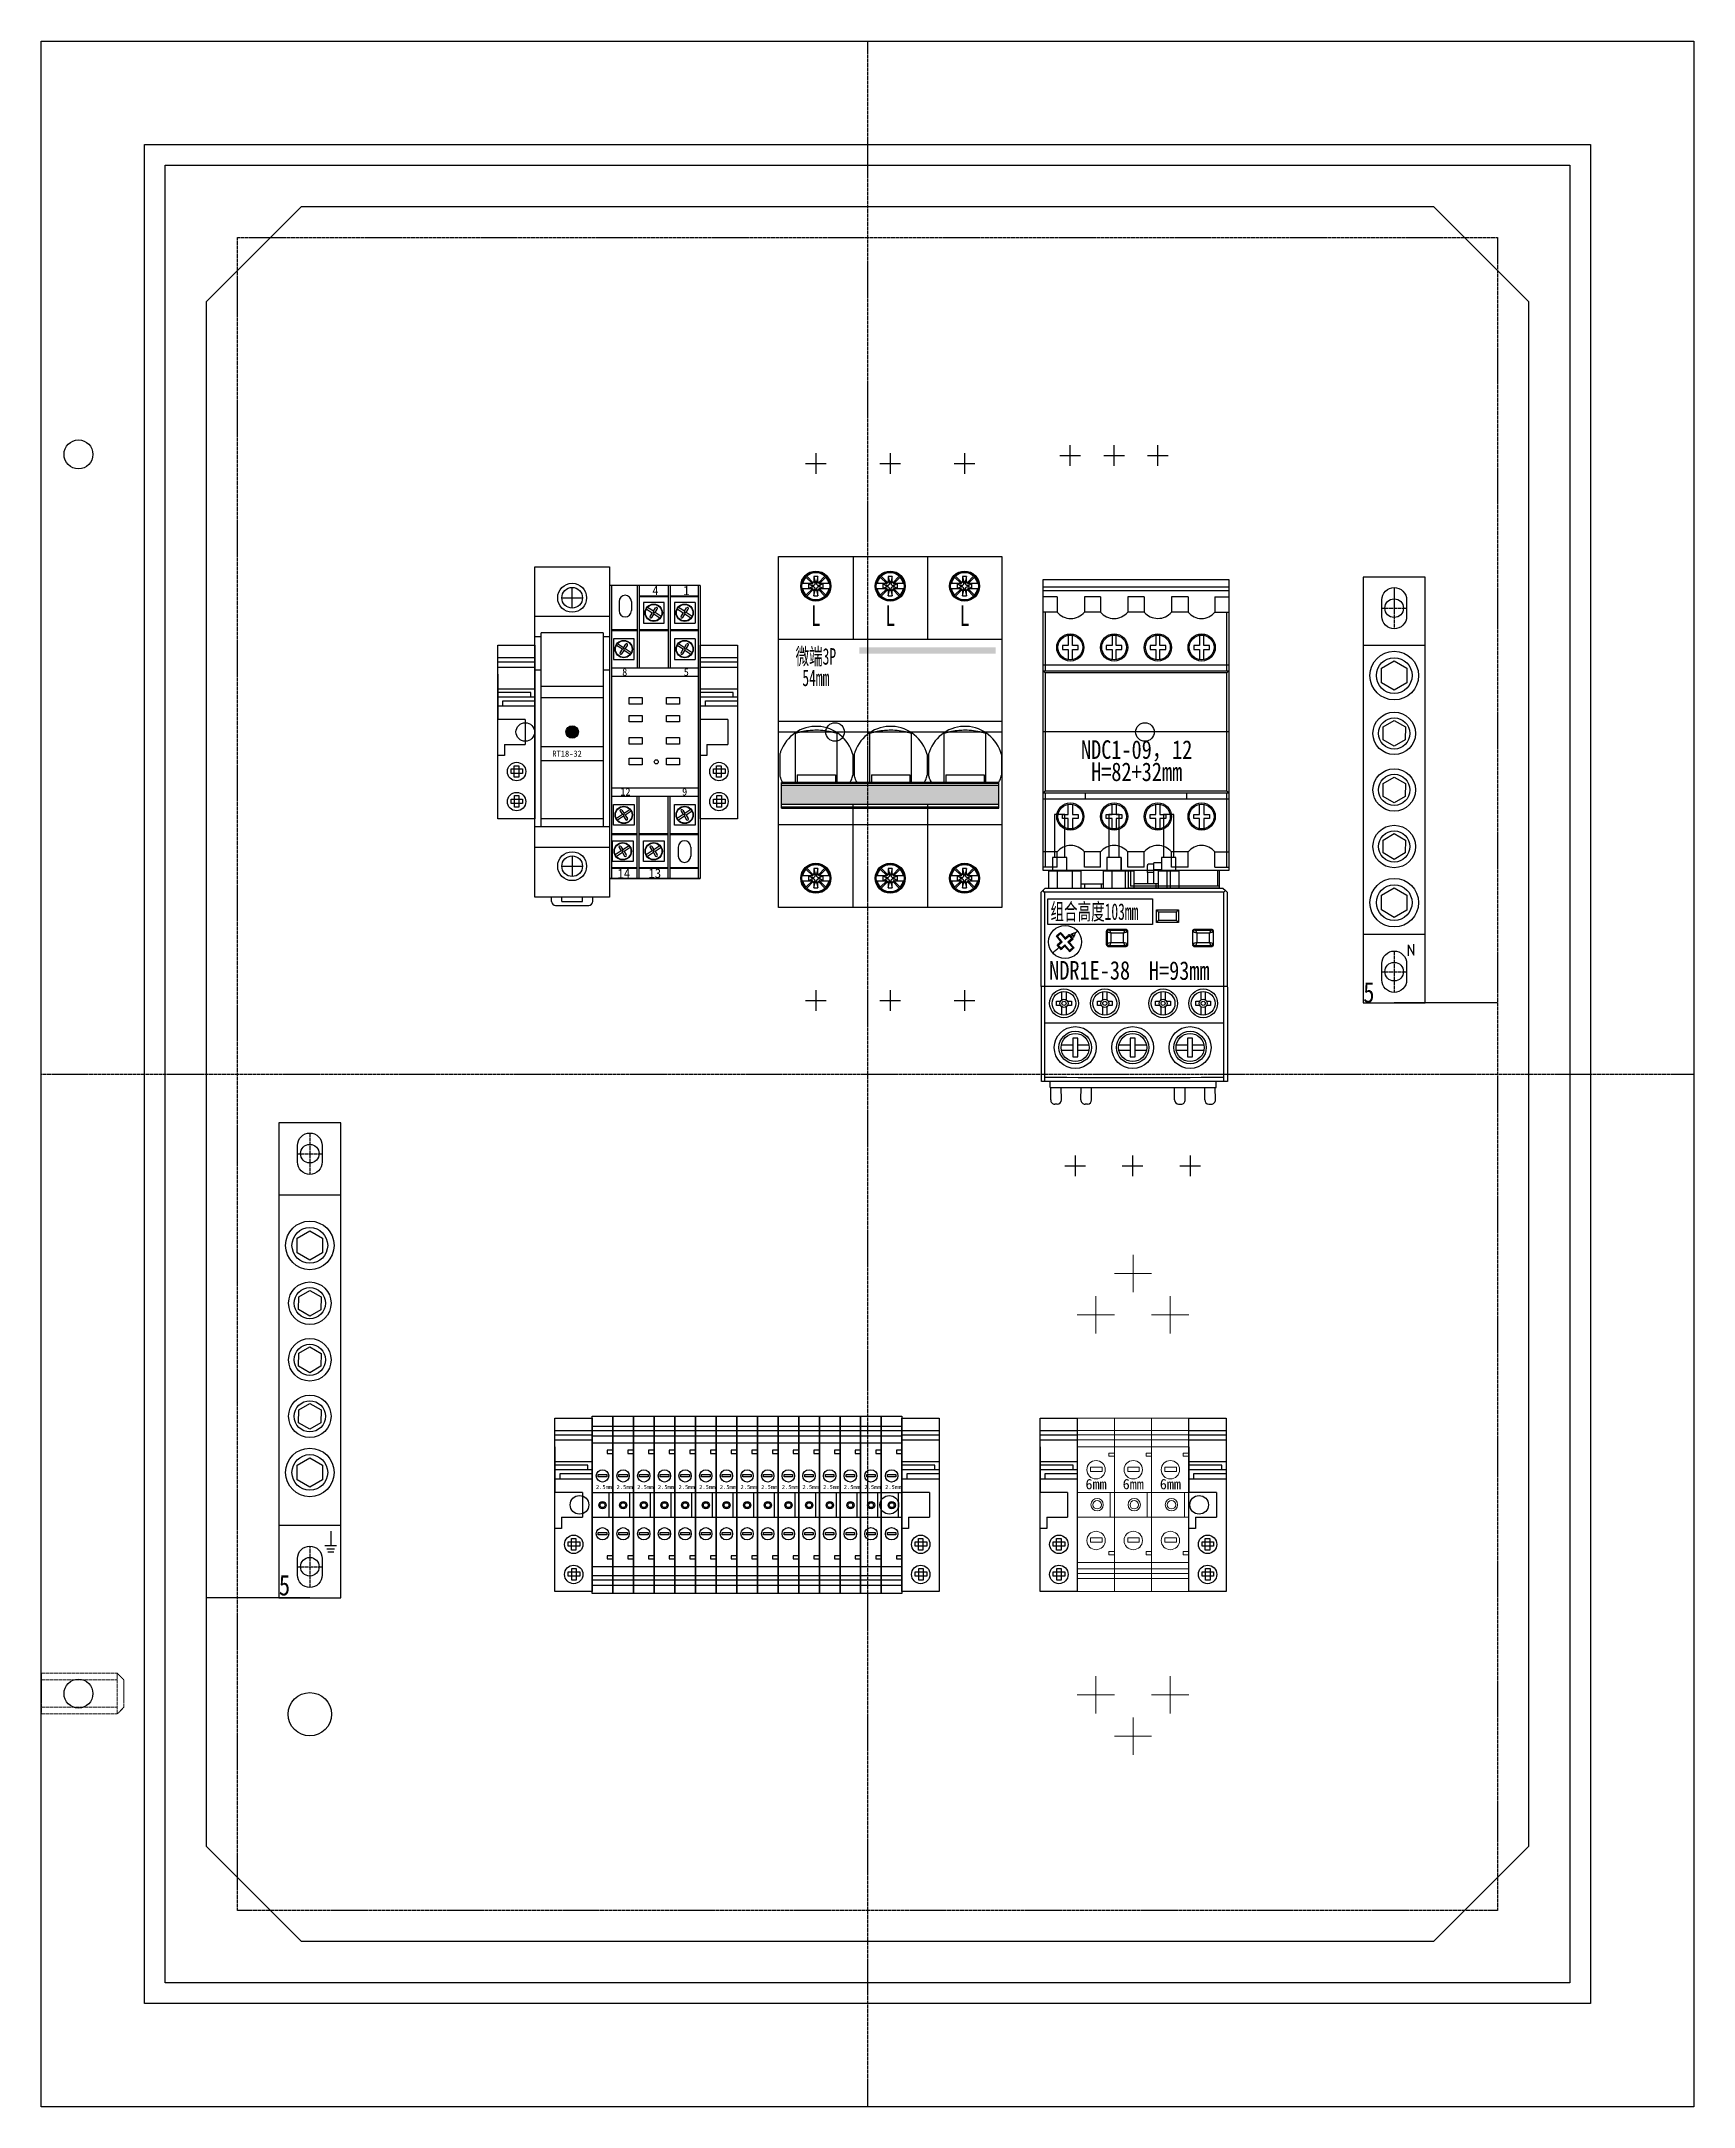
# Model space of a CAD drawing. Extents: x 1014823 to 1015223, y 81094 to 81594.
import ezdxf
from ezdxf.enums import TextEntityAlignment as Align

# ---------------------------------------------------------------- set-up
doc = ezdxf.new("R2010")
doc.units = 0
doc.header["$MEASUREMENT"] = 0
doc.linetypes.add('DASH', pattern=[0.35, 0.25, -0.1])
doc.linetypes.add('LYJS-XX', pattern=[0.35, 0.25, -0.1])
for name, color, linetype in [('LY-JS-BJ', 7, 'Continuous'), ('LY-JS-YQJ', 7, 'Continuous'), ('LY-SJ-YQJ', 7, 'Continuous')]:
    doc.layers.add(name, color=color, linetype=linetype)
doc.layers.add('LY-二次控制图', color=7, linetype='Continuous', lineweight=18)
doc.styles.add('-宋体', font='', dxfattribs={"width": 0.8})
doc.styles.add('LY-SJ-元器件', font='', dxfattribs={"width": 0.6, "height": 4})
doc.styles.get('-宋体').set_extended_font_data('SimSun')
doc.styles.get('LY-SJ-元器件').set_extended_font_data('SimSun')

# ---------------------------------------------------------------- blocks, each defined once
blk = doc.blocks.new('A$C7F2E4CF4')
at = {"layer": 'LY-JS-YQJ', "color": 1, "linetype": 'DASH'}
for p, q in [((0, 5), (0, -5)), ((-3, 0), (3, 0))]:
    blk.add_line(p, q, dxfattribs=at)
at = {"layer": 'LY-JS-YQJ', "color": 0, "linetype": 'ByBlock'}
blk.add_lwpolyline([(0, 5), (0, 5, -0.414214), (3, 2), (3, -2, -0.414214), (0, -5), (0, -5, -0.414214), (-3, -2), (-3, 2, -0.414214)], format="xyb", close=True, dxfattribs=at)
blk = doc.blocks.new('5位零排2021')
at = {"layer": 'LY-JS-YQJ', "color": 2}
for p, q in [((15, 103), (0, 103)), ((0, 103), (0, 0)), ((15, 0), (15, 103)), ((15, 86.5), (0, 86.5)), ((15, 16.5), (0, 16.5)), ((0, 0), (15, 0))]:
    blk.add_line(p, q, dxfattribs=at)
at = {"layer": 'LY-JS-YQJ', "color": 4}
for p, q in [((10.86, 14.04), (10.86, 11.37)), ((10.86, 14.04), (12.22, 11.47)), ((12.22, 11.47), (12.22, 14.19))]:
    blk.add_line(p, q, dxfattribs=at)
at = {"layer": 'LY-JS-YQJ', "color": 3}
for points in [[(7.49, 75.62), (4.41, 77.42), (4.42, 80.98), (7.51, 82.75), (10.59, 80.96), (10.58, 77.39)], [(7.49, 62.07), (4.79, 63.64), (4.8, 66.76), (7.51, 68.31), (10.2, 66.74), (10.19, 63.62)], [(7.49, 48.38), (4.79, 49.95), (4.8, 53.07), (7.51, 54.62), (10.2, 53.05), (10.19, 49.93)], [(7.49, 34.69), (4.79, 36.26), (4.8, 39.38), (7.51, 40.93), (10.2, 39.36), (10.19, 36.24)], [(7.49, 20.66), (4.41, 22.45), (4.42, 26.01), (7.51, 27.78), (10.59, 25.99), (10.58, 22.43)]]:
    blk.add_lwpolyline(points, close=True, dxfattribs=at)
for centre, radius in [((7.5, 79.19), 5.88), ((7.5, 79.19), 4.32), ((7.5, 65.19), 5.14), ((7.5, 65.19), 3.78), ((7.5, 51.5), 5.14), ((7.5, 51.5), 3.78), ((7.5, 37.81), 5.14), ((7.5, 37.81), 3.78), ((7.5, 24.22), 5.88), ((7.5, 24.22), 4.32)]:
    blk.add_circle(centre, radius, dxfattribs=at)
at = {"layer": 'LY-JS-YQJ', "color": 0}
for p in [(7.5, 95.5), (7.5, 7.5)]:
    blk.add_blockref('A$C7F2E4CF4', p, dxfattribs=at)
at = {"layer": 'LY-JS-YQJ', "color": 1, "style": '-宋体', "width": 0.8}
blk.add_text('5', height=5, dxfattribs=at).set_placement((0, 0))
blk = doc.blocks.new('A$C59E61D26')
at = {"layer": 'LY-JS-YQJ', "color": 2}
for p, q in [((15, 115), (0, 115)), ((0, 115), (0, 0)), ((15, 0), (15, 115)), ((15, 97.5), (0, 97.5)), ((15, 17.5), (0, 17.5)), ((0, 0), (15, 0))]:
    blk.add_line(p, q, dxfattribs=at)
at = {"layer": 'LY-JS-YQJ', "color": 4}
for p, q in [((12.55, 16.09), (12.55, 12.66)), ((11.13, 12.66), (13.98, 12.66)), ((11.63, 11.86), (13.47, 11.86)), ((11.84, 11.11), (13.27, 11.11))]:
    blk.add_line(p, q, dxfattribs=at)
at = {"layer": 'LY-JS-YQJ', "color": 3}
for points in [[(7.49, 81.73), (4.41, 83.53), (4.42, 87.09), (7.51, 88.86), (10.59, 87.07), (10.58, 83.51)], [(7.49, 68.18), (4.79, 69.75), (4.8, 72.87), (7.51, 74.42), (10.21, 72.85), (10.19, 69.73)], [(7.49, 54.49), (4.79, 56.06), (4.8, 59.18), (7.51, 60.73), (10.21, 59.16), (10.19, 56.04)], [(7.49, 40.8), (4.79, 42.37), (4.8, 45.49), (7.51, 47.04), (10.21, 45.47), (10.19, 42.35)], [(7.49, 26.77), (4.41, 28.56), (4.42, 32.12), (7.51, 33.9), (10.59, 32.1), (10.58, 28.54)]]:
    blk.add_lwpolyline(points, close=True, dxfattribs=at)
for centre, radius in [((7.5, 85.3), 5.88), ((7.5, 85.3), 4.32), ((7.5, 71.3), 5.14), ((7.5, 71.3), 3.78), ((7.5, 57.61), 5.14), ((7.5, 57.61), 3.78), ((7.5, 43.92), 5.14), ((7.5, 43.92), 3.78), ((7.5, 30.33), 5.88), ((7.5, 30.33), 4.32)]:
    blk.add_circle(centre, radius, dxfattribs=at)
at = {"layer": 'LY-JS-YQJ', "color": 0}
for p in [(7.5, 107.5), (7.5, 7.5)]:
    blk.add_blockref('A$C7F2E4CF4', p, dxfattribs=at)
at = {"layer": 'LY-JS-YQJ', "color": 1, "style": '-宋体', "width": 0.8}
blk.add_text('5', height=5, dxfattribs=at).set_placement((0, 0.56))
blk = doc.blocks.new('A$C5E1519F9')
at = {"layer": 'LY-JS-BJ', "color": 1}
blk.add_lwpolyline([(-137, 210), (137, 210), (160, 187), (160, -187), (137, -210), (-137, -210), (-160, -187), (-160, 187)], close=True, dxfattribs=at)
blk.add_circle((-135, -155), 5.25, dxfattribs=at)
blk = doc.blocks.new('A$C25615923')
at = {"layer": 'LY-JS-BJ', "color": 0, "linetype": 'DASH', "lineweight": 18}
for p, q in [((18.38, 4.92), (0, 4.92)), ((18.38, 3.3), (0, 3.3)), ((18.38, -4.92), (18.38, 4.92)), ((20, 3.3), (18.38, 4.92)), ((20, -3.3), (20, 3.3)), ((18.38, -3.3), (0, -3.3)), ((18.38, -4.92), (0, -4.92)), ((20, -3.3), (18.38, -4.92))]:
    blk.add_line(p, q, dxfattribs=at)
at = {"layer": 'LY-JS-BJ', "color": 7, "linetype": 'DASH'}
blk.add_line((0, 4.92), (0, -4.92), dxfattribs=at)
blk = doc.blocks.new('端子堵头')
at = {"layer": 'LY-JS-YQJ'}
for p, q in [((0, 39.03), (9, 39.03)), ((0, 37.96), (9, 37.96)), ((0, 36.73), (9, 36.73)), ((0, 35), (0, 24)), ((0, 31.48), (9, 31.48)), ((7.97, 30.59), (0, 30.59)), ((7.97, 29.53), (7.97, 30.59)), ((9, 35), (9, 24)), ((9, 34.58), (9, 33.47)), ((0, 29.53), (9, 29.53)), ((0, 27.32), (9, 27.32)), ((1.25, 27.32), (1.25, 28.56)), ((1.25, 28.56), (9, 28.56)), ((6.66, 24), (0, 24)), ((6.66, 24), (6.66, 18)), ((1.59, 15.27), (0, 15.27)), ((1.59, 18), (1.59, 15.27)), ((1.59, 18), (6.66, 18))]:
    blk.add_line(p, q, dxfattribs=at)
for points in [[(0, 42), (9, 42), (9, 0), (0, 0)], [(3.2, 12.05), (6.01, 12.05), (6.01, 10.99), (3.2, 10.99)], [(5.06, 12.84), (5.06, 10.03), (3.99, 10.03), (3.99, 12.84)], [(5.13, 5.6), (5.13, 2.79), (4.06, 2.79), (4.06, 5.6)], [(3.2, 4.76), (6.01, 4.76), (6.01, 3.69), (3.2, 3.69)]]:
    blk.add_lwpolyline(points, close=True, dxfattribs=at)
for centre in [(4.54, 11.43), (4.54, 4.14)]:
    blk.add_circle(centre, 2.23, dxfattribs=at)
blk = doc.blocks.new('热继NDC1 09-12A+NDR1E-38-2022.1')
at = {"color": 0, "linetype": 'Continuous', "lineweight": 25}
for p, q in [((0, 36.92), (45, 36.92)), ((0, -33.53), (0, 36.92)), ((0, 35.17), (45, 35.17)), ((45, 36.92), (45, -33.53)), ((0, 34.27), (45, 34.27)), ((3.4, 32.71), (0, 32.71)), ((3.4, 32.71), (3.4, 29.01)), ((10, 32.71), (10, 29.02)), ((13.9, 32.71), (10, 32.71)), ((13.9, 32.72), (13.9, 29.02)), ((20.5, 32.72), (20.5, 29.02)), ((24.5, 32.72), (20.5, 32.72)), ((24.5, 32.73), (24.5, 29.03)), ((35.1, 32.71), (31.09, 32.71)), ((35.1, 32.71), (35.1, 29.01)), ((41.6, 32.71), (41.6, 29.01)), ((41.6, 32.71), (45, 32.71)), ((3.4, 29.01), (0, 29.01)), ((0.5, 29.01), (0.5, 14.78)), ((24.5, 29.03), (20.5, 29.02)), ((35.1, 29.01), (31.09, 29.01)), ((44.5, 14.78), (44.5, 29.01)), ((4.7, 20.97), (4.7, 19.97)), ((6.1, 20.97), (4.7, 20.97)), ((6.1, 23.42), (6.1, 20.97)), ((7.1, 20.97), (7.1, 23.42)), ((8.5, 20.97), (7.1, 20.97)), ((8.5, 19.97), (8.5, 20.97)), ((15.3, 20.97), (15.3, 19.97)), ((16.7, 20.97), (15.3, 20.97)), ((16.7, 23.42), (16.7, 20.97)), ((17.7, 20.97), (17.7, 23.42)), ((19.1, 20.97), (17.7, 20.97)), ((19.1, 19.97), (19.1, 20.97)), ((25.9, 20.97), (25.9, 19.97)), ((27.3, 20.97), (25.9, 20.97)), ((27.3, 23.42), (27.3, 20.97)), ((28.3, 20.97), (28.3, 23.42)), ((29.7, 20.97), (28.3, 20.97)), ((29.7, 19.97), (29.7, 20.97)), ((36.5, 20.97), (36.5, 19.97)), ((37.9, 20.97), (36.5, 20.97)), ((37.9, 23.42), (37.9, 20.97)), ((38.9, 20.97), (38.9, 23.42)), ((40.3, 20.97), (38.9, 20.97)), ((40.3, 19.97), (40.3, 20.97)), ((0, 16.22), (45, 16.22)), ((4.7, 19.97), (6.1, 19.97)), ((6.1, 19.97), (6.1, 17.51)), ((7.1, 19.97), (8.5, 19.97)), ((7.1, 17.51), (7.1, 19.97)), ((15.3, 19.97), (16.7, 19.97)), ((16.7, 19.97), (16.7, 17.51)), ((17.7, 19.97), (19.1, 19.97)), ((17.7, 17.51), (17.7, 19.97)), ((25.9, 19.97), (27.3, 19.97)), ((27.3, 19.97), (27.3, 17.51)), ((28.3, 19.97), (29.7, 19.97)), ((28.3, 17.51), (28.3, 19.97)), ((36.5, 19.97), (37.9, 19.97)), ((37.9, 19.97), (37.9, 17.51)), ((38.9, 19.97), (40.3, 19.97)), ((38.9, 17.51), (38.9, 19.97)), ((0, 14.78), (45, 14.78)), ((0.5, 14.28), (0, 14.78)), ((0.5, 14.28), (0.5, -14.28)), ((44.5, 14.28), (0.5, 14.28)), ((45, 14.78), (44.5, 14.28)), ((44.5, -14.28), (44.5, 14.28)), ((0.5, -14.28), (0, -14.78)), ((45, -14.78), (0, -14.78)), ((0.5, -14.28), (44.5, -14.28)), ((0.5, -14.78), (0.5, -32.63)), ((10.25, -16.28), (10.25, -14.78)), ((34.75, -14.78), (34.75, -16.28)), ((45, -14.78), (44.5, -14.28)), ((44.5, -32.71), (44.5, -14.78)), ((0, -16.22), (45, -16.22)), ((45, -16.28), (0, -16.28)), ((5.24, -19.99), (2.76, -19.99)), ((2.76, -19.99), (2.76, -30.38)), ((4.7, -19.97), (6.1, -19.97)), ((4.7, -20.97), (4.7, -19.97)), ((5.24, -30.38), (5.24, -19.99)), ((6.1, -19.97), (6.1, -17.51)), ((7.1, -17.51), (7.1, -19.97)), ((7.1, -19.97), (8.5, -19.97)), ((8.5, -19.97), (8.5, -20.97)), ((15.3, -19.97), (16.7, -19.97)), ((15.3, -20.97), (15.3, -19.97)), ((18.44, -19.99), (15.96, -19.99)), ((15.96, -19.99), (15.96, -30.38)), ((16.7, -19.97), (16.7, -17.51)), ((17.7, -17.51), (17.7, -19.97)), ((17.7, -19.97), (19.1, -19.97)), ((18.44, -30.38), (18.44, -19.99)), ((19.1, -19.97), (19.1, -20.97)), ((25.9, -19.97), (27.3, -19.97)), ((25.9, -20.97), (25.9, -19.97)), ((27.3, -19.97), (27.3, -17.51)), ((28.3, -17.51), (28.3, -19.97)), ((28.3, -19.97), (29.7, -19.97)), ((31.64, -19.99), (29.16, -19.99)), ((29.16, -19.99), (29.16, -30.38)), ((29.7, -19.97), (29.7, -20.97)), ((31.66, -30.38), (31.66, -19.99)), ((36.5, -19.97), (37.9, -19.97)), ((36.5, -20.97), (36.5, -19.97)), ((37.9, -19.97), (37.9, -17.51)), ((38.9, -17.51), (38.9, -19.97)), ((38.9, -19.97), (40.3, -19.97)), ((40.3, -19.97), (40.3, -20.97)), ((6.1, -20.97), (4.7, -20.97)), ((6.1, -23.42), (6.1, -20.97)), ((7.1, -20.97), (7.1, -23.42)), ((8.5, -20.97), (7.1, -20.97)), ((16.7, -20.97), (15.3, -20.97)), ((16.7, -23.42), (16.7, -20.97)), ((17.7, -20.97), (17.7, -23.42)), ((19.1, -20.97), (17.7, -20.97)), ((27.3, -20.97), (25.9, -20.97)), ((27.3, -23.42), (27.3, -20.97)), ((28.3, -20.97), (28.3, -23.42)), ((29.7, -20.97), (28.3, -20.97)), ((37.9, -20.97), (36.5, -20.97)), ((37.9, -23.42), (37.9, -20.97)), ((38.9, -20.97), (38.9, -23.42)), ((40.3, -20.97), (38.9, -20.97)), ((3.4, -29.01), (0, -29.01)), ((3.4, -32.71), (3.4, -29.01)), ((10, -32.71), (10, -29.02)), ((13.9, -32.72), (13.9, -29.02)), ((20.5, -32.72), (20.5, -29.02)), ((24.5, -29.03), (20.5, -29.02)), ((24.5, -32.73), (24.5, -29.03)), ((35.1, -29.01), (31.09, -29.01)), ((35.1, -32.71), (35.1, -29.01)), ((41.6, -32.71), (41.6, -29.01)), ((3.4, -32.71), (0, -32.71)), ((9.14, -33.69), (1.34, -33.69)), ((1.34, -33.69), (1.34, -37.79)), ((5.74, -30.38), (2.26, -30.38)), ((2.26, -30.38), (2.26, -33.69)), ((3.44, -33.69), (3.44, -37.79)), ((5.74, -33.69), (5.74, -30.38)), ((5.76, -33.69), (5.76, -30.38)), ((7.04, -33.69), (7.04, -37.79)), ((9.14, -33.69), (9.14, -37.79)), ((13.9, -32.71), (10, -32.71)), ((21.94, -33.69), (14.54, -33.69)), ((14.54, -33.69), (14.54, -37.79)), ((18.94, -30.38), (15.46, -30.38)), ((15.46, -30.38), (15.46, -33.69)), ((16.64, -33.69), (16.64, -37.79)), ((18.94, -33.69), (18.94, -30.38)), ((18.96, -33.69), (18.96, -30.38)), ((19.84, -33.69), (19.84, -37.79)), ((24.5, -32.72), (20.5, -32.72)), ((20.7, -37.79), (20.7, -33.53)), ((21.2, -33.53), (21.2, -37.29)), ((21.94, -33.69), (21.94, -37.79)), ((26.79, -33.98), (25.25, -33.98)), ((25.25, -33.98), (25.25, -36.79)), ((26.79, -31.98), (25.42, -31.98)), ((26.79, -36.79), (26.79, -31.69)), ((28.66, -31.69), (26.79, -31.69)), ((28.66, -33.35), (26.79, -33.35)), ((32.84, -33.69), (27.84, -33.69)), ((27.84, -33.69), (27.84, -37.79)), ((32.14, -30.38), (28.66, -30.38)), ((28.66, -30.38), (28.66, -33.69)), ((29.94, -33.69), (29.94, -37.79)), ((30.74, -33.69), (30.74, -37.79)), ((35.1, -32.71), (31.09, -32.71)), ((32.14, -33.69), (32.14, -30.38)), ((32.16, -33.69), (32.16, -30.38)), ((32.84, -33.69), (32.84, -37.79)), ((41.6, -32.71), (45, -32.71)), ((42.25, -33.53), (42.25, -37.29)), ((42.75, -37.79), (42.75, -33.53)), ((-0.46, -38.79), (-0.07, -38.4)), ((-0.36, -84.59), (-0.46, -38.79)), ((-0.07, -38.4), (0.54, -37.79)), ((0.33, -38.79), (0.34, -84.59)), ((43.75, -38.79), (0.33, -38.79)), ((0.54, -37.79), (43.54, -37.79)), ((9.14, -36.79), (14.54, -36.79)), ((10.07, -36.79), (10.07, -37.79)), ((14.04, -36.79), (14.04, -37.79)), ((42.75, -37.79), (20.7, -37.79)), ((27.84, -36.79), (21.94, -36.79)), ((27.34, -36.79), (27.34, -37.79)), ((43.54, -37.79), (44.14, -38.4)), ((43.74, -84.59), (43.75, -38.79)), ((44.14, -38.4), (44.54, -38.79)), ((44.54, -38.79), (44.64, -84.59)), ((27.45, -43.08), (32.8, -43.06)), ((27.45, -46.11), (27.45, -43.08)), ((32.27, -43.59), (27.93, -43.59)), ((27.93, -43.59), (27.93, -45.59)), ((32.27, -45.59), (32.27, -43.59)), ((32.8, -43.06), (32.8, -46.12)), ((3.18, -49.45), (3.49, -49.47)), ((3.49, -49.47), (4.24, -48.82)), ((4.63, -50.79), (3.49, -49.47)), ((4.26, -48.51), (4.24, -48.82)), ((4.24, -48.82), (5.39, -50.14)), ((5.39, -50.14), (6.33, -49.32)), ((5.41, -49.82), (5.39, -50.14)), ((6.35, -49.01), (6.33, -49.32)), ((6.33, -49.32), (6.99, -50.07)), ((15.4, -51.51), (15.4, -48.21)), ((16.37, -48.74), (15.57, -48.44)), ((15.57, -51.24), (15.57, -48.44)), ((15.9, -47.71), (19.94, -47.71)), ((16.07, -47.94), (16.37, -48.74)), ((16.07, -47.94), (19.77, -47.94)), ((19.47, -48.74), (16.37, -48.74)), ((16.37, -48.74), (16.37, -50.94)), ((19.77, -47.94), (19.47, -48.74)), ((20.27, -48.44), (19.47, -48.74)), ((19.47, -50.94), (19.47, -48.74)), ((20.44, -48.21), (20.44, -51.39)), ((32.8, -46.12), (27.45, -46.11)), ((27.93, -45.59), (32.27, -45.59)), ((36.22, -51.39), (36.22, -48.23)), ((37.19, -48.74), (36.39, -48.44)), ((36.72, -47.73), (40.71, -47.73)), ((36.89, -47.94), (37.19, -48.74)), ((36.89, -47.94), (40.59, -47.94)), ((40.29, -48.74), (37.19, -48.74)), ((37.19, -48.74), (37.19, -50.94)), ((40.59, -47.94), (40.29, -48.74)), ((41.09, -48.44), (40.29, -48.74)), ((40.29, -50.94), (40.29, -48.74)), ((41.21, -48.23), (41.21, -51.39)), ((3.38, -51.59), (3.69, -51.61)), ((3.69, -51.61), (4.63, -50.79)), ((4.35, -52.37), (3.69, -51.61)), ((4.63, -50.79), (4.32, -50.77)), ((4.32, -52.68), (4.35, -52.37)), ((5.29, -51.55), (4.35, -52.37)), ((5.27, -51.87), (5.29, -51.55)), ((6.44, -52.87), (5.29, -51.55)), ((6.99, -50.07), (6.04, -50.89)), ((6.04, -50.89), (6.36, -50.91)), ((6.04, -50.89), (7.19, -52.21)), ((6.42, -53.18), (6.44, -52.87)), ((7.19, -52.21), (6.44, -52.87)), ((7.3, -50.09), (6.99, -50.07)), ((7.5, -52.23), (7.19, -52.21)), ((16.37, -50.94), (15.57, -51.24)), ((19.94, -52.01), (15.9, -52.01)), ((16.37, -50.94), (16.07, -51.74)), ((19.77, -51.74), (16.07, -51.74)), ((16.37, -50.94), (19.47, -50.94)), ((20.27, -51.24), (19.47, -50.94)), ((19.47, -50.94), (19.77, -51.74)), ((37.19, -50.94), (36.39, -51.24)), ((40.71, -52.01), (36.72, -52.01)), ((37.19, -50.94), (36.89, -51.74)), ((40.59, -51.74), (36.89, -51.74)), ((37.19, -50.94), (40.29, -50.94)), ((41.09, -51.24), (40.29, -50.94)), ((40.29, -50.94), (40.59, -51.74)), ((44.54, -61.59), (-0.41, -61.59)), ((4.57, -64.69), (4.57, -62.86)), ((5.57, -62.86), (5.57, -64.69)), ((14.46, -64.69), (14.46, -62.86)), ((15.46, -62.86), (15.46, -64.69)), ((28.56, -64.69), (28.56, -62.86)), ((29.56, -62.86), (29.56, -64.69)), ((38.27, -64.69), (38.27, -62.86)), ((39.27, -62.86), (39.27, -64.69)), ((3.27, -66.19), (3.27, -65.19)), ((3.27, -65.19), (4.07, -65.19)), ((4.07, -66.19), (3.27, -66.19)), ((4.57, -68.53), (4.57, -66.69)), ((5.57, -66.69), (5.57, -68.53)), ((6.07, -65.19), (6.87, -65.19)), ((6.87, -66.19), (6.07, -66.19)), ((6.87, -65.19), (6.87, -66.19)), ((13.16, -66.19), (13.16, -65.19)), ((13.16, -65.19), (13.96, -65.19)), ((13.96, -66.19), (13.16, -66.19)), ((14.46, -68.53), (14.46, -66.69)), ((15.46, -66.69), (15.46, -68.53)), ((15.96, -65.19), (16.76, -65.19)), ((16.76, -66.19), (15.96, -66.19)), ((16.76, -65.19), (16.76, -66.19)), ((27.26, -66.19), (27.26, -65.19)), ((27.26, -65.19), (28.06, -65.19)), ((28.06, -66.19), (27.26, -66.19)), ((28.56, -68.53), (28.56, -66.69)), ((29.56, -66.69), (29.56, -68.53)), ((30.06, -65.19), (30.86, -65.19)), ((30.86, -66.19), (30.06, -66.19)), ((30.86, -65.19), (30.86, -66.19)), ((36.97, -66.19), (36.97, -65.19)), ((36.97, -65.19), (37.77, -65.19)), ((37.77, -66.19), (36.97, -66.19)), ((38.27, -68.53), (38.27, -66.69)), ((39.27, -66.69), (39.27, -68.53)), ((39.77, -65.19), (40.57, -65.19)), ((40.57, -66.19), (39.77, -66.19)), ((40.57, -65.19), (40.57, -66.19)), ((7.19, -74.14), (7.19, -78.64)), ((8.39, -78.64), (8.39, -74.14)), ((21.09, -74.14), (21.09, -78.64)), ((22.29, -78.64), (22.29, -74.14)), ((34.99, -74.14), (34.99, -78.64)), ((36.19, -78.64), (36.19, -74.14)), ((7.19, -75.79), (4.44, -75.79)), ((4.44, -76.99), (7.19, -76.99)), ((7.19, -78.64), (8.39, -78.64)), ((11.14, -75.79), (8.39, -75.79)), ((8.39, -76.99), (11.14, -76.99)), ((21.09, -75.79), (18.34, -75.79)), ((18.34, -76.99), (21.09, -76.99)), ((21.09, -78.64), (22.29, -78.64)), ((25.04, -75.79), (22.29, -75.79)), ((22.29, -76.99), (25.04, -76.99)), ((34.99, -75.79), (32.24, -75.79)), ((32.24, -76.99), (34.99, -76.99)), ((34.99, -78.64), (36.19, -78.64)), ((38.94, -75.79), (36.19, -75.79)), ((36.19, -76.99), (38.94, -76.99)), ((44.64, -84.59), (-0.36, -84.59)), ((1.69, -86.09), (1.69, -84.59)), ((41.89, -86.09), (41.89, -84.59)), ((1.69, -86.09), (41.89, -86.09)), ((1.85, -89.09), (1.89, -86.09)), ((4.44, -89.09), (4.41, -86.09)), ((9.17, -89.09), (9.2, -86.09)), ((11.76, -89.09), (11.72, -86.09)), ((31.82, -89.09), (31.85, -86.09)), ((34.41, -89.09), (34.37, -86.09)), ((39.14, -89.09), (39.17, -86.09)), ((41.73, -89.09), (41.69, -86.09)), ((3.44, -90.09), (2.85, -90.09)), ((10.76, -90.09), (10.17, -90.09)), ((32.82, -90.09), (33.41, -90.09)), ((40.14, -90.09), (40.73, -90.09))]:
    blk.add_line(p, q, dxfattribs=at)
at = {"color": 0}
for p, q in [((31.09, 32.71), (31.09, 29.01)), ((13.9, 29.02), (10, 29.02)), ((41.6, 29.01), (45, 29.01)), ((13.9, -29.02), (10, -29.02)), ((31.09, -32.71), (31.09, -29.01)), ((41.6, -29.01), (45, -29.01)), ((45, -33.53), (0, -33.53)), ((42.75, -37.29), (21.2, -37.29)), ((0.34, -70.41), (43.74, -70.41)), ((8.39, -74.14), (7.19, -74.14)), ((22.29, -74.14), (21.09, -74.14)), ((36.19, -74.14), (34.99, -74.14))]:
    blk.add_line(p, q, dxfattribs=at)
at = {"color": 1, "linetype": 'Continuous', "lineweight": 25}
blk.add_line((45, 0), (0, 0), dxfattribs=at)
at = {"color": 1, "linetype": 'ByBlock'}
for p, q in [((7.79, -102.5), (7.79, -107.5)), ((21.69, -102.5), (21.69, -107.5)), ((35.59, -102.5), (35.59, -107.5)), ((5.29, -105), (10.29, -105)), ((19.19, -105), (24.19, -105)), ((33.09, -105), (38.09, -105))]:
    blk.add_line(p, q, dxfattribs=at)
at = {"color": 0, "linetype": 'Continuous', "lineweight": 25}
for points in [[(25.25, -33.98, -0.001758), (25.25, -33.59, -0.011422), (25.28, -32.87, -0.011426), (25.31, -32.43, -0.009863), (25.33, -32.27, -0.014216), (25.35, -32.14, -0.013097), (25.37, -32.07, -0.030196), (25.39, -32.02, -0.040876), (25.4, -32, -0.145828), (25.41, -31.99, -0.206593), (25.41, -31.99, -0.074019), (25.42, -31.99)], [(-0.07, -38.4, -0.000659), (0.33, -38.79)], [(43.75, -38.79, -0.000662), (44.14, -38.4)], [(27.45, -43.08, 0.000564), (27.93, -43.59)], [(32.8, -43.06, -0.000516), (32.27, -43.59)], [(15.4, -48.21, -0.003741), (15.41, -48.16, -0.014995), (15.42, -48.1, -0.027405), (15.43, -48.04, -0.085515), (15.5, -47.91, -0.095494), (15.64, -47.78, -0.073468), (15.76, -47.73, -0.019194), (15.8, -47.72, -0.011323), (15.85, -47.71, -0.003732), (15.9, -47.71)], [(19.94, -47.71, -0.003741), (19.99, -47.71, -0.014992), (20.05, -47.72, -0.027393), (20.11, -47.74, -0.08547), (20.23, -47.8, -0.095503), (20.37, -47.95, -0.073516), (20.41, -48.06, -0.019205), (20.42, -48.11, -0.011328), (20.43, -48.16, -0.003734), (20.44, -48.21)], [(27.93, -45.59, 0.000564), (27.45, -46.11)], [(32.27, -45.59, -0.000514), (32.8, -46.12)], [(36.22, -48.23, -0.003744), (36.23, -48.18, -0.015012), (36.24, -48.12, -0.027457), (36.25, -48.06, -0.085689), (36.32, -47.93, -0.095508), (36.47, -47.8, -0.073247), (36.58, -47.75, -0.019153), (36.62, -47.74, -0.011307), (36.67, -47.73, -0.003728), (36.72, -47.73)], [(40.71, -47.73, -0.003735), (40.76, -47.73, -0.01496), (40.82, -47.74, -0.027295), (40.87, -47.76, -0.085145), (41, -47.82, -0.095453), (41.14, -47.97, -0.073957), (41.18, -48.08, -0.019291), (41.19, -48.13, -0.011364), (41.2, -48.18, -0.003743), (41.21, -48.23)], [(15.9, -52.01, -0.007427), (15.86, -52.01, -0.055898), (15.77, -51.99, -0.2388), (15.44, -51.69, -0.04704), (15.41, -51.61, -0.019594), (15.41, -51.57, -0.01072), (15.4, -51.54, -0.003889), (15.4, -51.51)], [(20.44, -51.39, -0.010273), (20.43, -51.55, -0.054922), (20.42, -51.64, -0.232608), (20.13, -51.97, -0.044832), (20.05, -52, -0.027772), (20, -52.01, -0.010942), (19.96, -52.01, -0.003969), (19.94, -52.01)], [(36.72, -52.01, -0.00739), (36.68, -52.01, -0.055681), (36.59, -51.99, -0.238735), (36.26, -51.69, -0.047166), (36.23, -51.61, -0.019674), (36.23, -51.57, -0.010761), (36.22, -51.54, -0.036018), (36.22, -51.39)], [(41.21, -51.39, -0.010373), (41.2, -51.55, -0.055344), (41.19, -51.65, -0.232752), (40.9, -51.97, -0.044633), (40.82, -52, -0.027544), (40.77, -52.01, -0.010856), (40.73, -52.01, -0.003939), (40.71, -52.01)], [(0.34, -83.6, 0.00028), (43.74, -83.6)]]:
    blk.add_lwpolyline(points, format="xyb", dxfattribs=at)
at = {"color": 1, "linetype": 'ByBlock'}
blk.add_lwpolyline([(1.13, -40.39), (26.48, -40.39), (26.48, -46.64), (1.13, -46.64)], close=True, dxfattribs=at)
at = {"color": 0, "linetype": 'Continuous', "lineweight": 25, "flags": 128}
for points in [[(4.26, -48.51), (4.13, -48.63), (3.99, -48.75), (3.86, -48.86), (3.72, -48.98), (3.59, -49.1), (3.45, -49.22), (3.31, -49.33), (3.18, -49.45)], [(3.18, -49.45), (3.32, -49.62), (3.46, -49.78), (3.6, -49.95), (3.75, -50.11), (3.89, -50.28), (4.03, -50.44), (4.17, -50.61), (4.32, -50.77)], [(5.41, -49.82), (5.27, -49.66), (5.12, -49.49), (4.98, -49.33), (4.84, -49.16), (4.69, -49), (4.55, -48.84), (4.41, -48.67), (4.26, -48.51)], [(6.35, -49.01), (6.24, -49.11), (6.12, -49.21), (6, -49.31), (5.88, -49.41), (5.76, -49.51), (5.65, -49.62), (5.53, -49.72), (5.41, -49.82)], [(6.83, -49.55), (6.77, -49.48), (6.71, -49.41), (6.65, -49.35), (6.59, -49.28), (6.53, -49.21), (6.47, -49.14), (6.41, -49.07), (6.35, -49.01)], [(7.95, -48.58), (7.79, -48.63), (7.64, -48.68), (7.48, -48.73), (7.33, -48.78), (7.17, -48.83), (7.02, -48.89), (6.86, -48.94), (6.71, -48.99)], [(6.71, -48.99), (6.78, -49.01), (6.86, -49.03), (6.93, -49.05), (7.01, -49.06), (7.08, -49.08), (7.15, -49.1), (7.23, -49.12), (7.3, -49.14)], [(7.3, -49.14), (7.24, -49.19), (7.18, -49.24), (7.12, -49.29), (7.06, -49.34), (7, -49.4), (6.95, -49.45), (6.89, -49.5), (6.83, -49.55)], [(7.3, -50.09), (7.24, -50.03), (7.18, -49.96), (7.12, -49.89), (7.06, -49.82), (7, -49.75), (6.94, -49.69), (6.89, -49.62), (6.83, -49.55)], [(7.3, -49.14), (7.31, -49.21), (7.32, -49.29), (7.33, -49.37), (7.33, -49.44), (7.34, -49.52), (7.35, -49.59), (7.36, -49.67), (7.37, -49.74)], [(7.37, -49.74), (7.44, -49.6), (7.51, -49.45), (7.58, -49.31), (7.66, -49.16), (7.73, -49.01), (7.8, -48.87), (7.88, -48.72), (7.95, -48.58)], [(8.36, -48.22), (8.31, -48.26), (8.26, -48.31), (8.2, -48.35), (8.15, -48.4), (8.1, -48.44), (8.05, -48.49), (8, -48.53), (7.95, -48.58)], [(2.32, -53.47), (2.51, -53.3), (2.7, -53.14), (2.89, -52.97), (3.08, -52.8), (3.28, -52.64), (3.47, -52.47), (3.66, -52.3), (3.85, -52.14)], [(4.32, -50.77), (4.2, -50.87), (4.08, -50.98), (3.96, -51.08), (3.85, -51.18), (3.73, -51.28), (3.61, -51.39), (3.5, -51.49), (3.38, -51.59)], [(3.38, -51.59), (3.44, -51.66), (3.5, -51.73), (3.56, -51.8), (3.62, -51.86), (3.67, -51.93), (3.73, -52), (3.79, -52.07), (3.85, -52.14)], [(3.85, -52.14), (3.91, -52.2), (3.97, -52.27), (4.03, -52.34), (4.09, -52.41), (4.15, -52.48), (4.21, -52.54), (4.27, -52.61), (4.32, -52.68)], [(4.32, -52.68), (4.44, -52.58), (4.56, -52.48), (4.68, -52.38), (4.8, -52.27), (4.91, -52.17), (5.03, -52.07), (5.15, -51.97), (5.27, -51.87)], [(5.27, -51.87), (5.41, -52.03), (5.55, -52.2), (5.7, -52.36), (5.84, -52.52), (5.98, -52.69), (6.13, -52.85), (6.27, -53.01), (6.42, -53.18)], [(6.36, -50.91), (6.48, -50.81), (6.6, -50.71), (6.71, -50.61), (6.83, -50.5), (6.95, -50.4), (7.07, -50.3), (7.18, -50.2), (7.3, -50.09)], [(7.5, -52.23), (7.36, -52.07), (7.22, -51.9), (7.07, -51.74), (6.93, -51.57), (6.79, -51.41), (6.65, -51.24), (6.51, -51.08), (6.36, -50.91)], [(6.42, -53.18), (6.55, -53.06), (6.69, -52.94), (6.82, -52.82), (6.96, -52.71), (7.09, -52.59), (7.23, -52.47), (7.36, -52.35), (7.5, -52.23)]]:
    blk.add_lwpolyline(points, dxfattribs=at)
at = {"color": 0}
for centre, radius in [((6.6, 20.47), 3.3), ((6.6, 20.47), 3), ((17.2, 20.47), 3.3), ((17.2, 20.47), 3), ((27.8, 20.47), 3.3), ((27.8, 20.47), 3), ((38.4, 20.47), 3.3), ((38.4, 20.47), 3), ((6.6, -20.47), 3.3), ((6.6, -20.47), 3), ((17.2, -20.47), 3.3), ((17.2, -20.47), 3), ((27.8, -20.47), 3.3), ((27.8, -20.47), 3), ((38.4, -20.47), 3.3), ((38.4, -20.47), 3), ((5.34, -50.84), 4), ((5.07, -65.69), 3.48), ((5.07, -65.69), 2.88), ((5.07, -65.69), 0.975), ((14.96, -65.69), 3.48), ((14.96, -65.69), 2.88), ((14.96, -65.69), 0.975), ((29.06, -65.69), 3.48), ((29.06, -65.69), 2.88), ((29.06, -65.69), 0.975), ((38.77, -65.69), 3.48), ((38.77, -65.69), 2.88), ((38.77, -65.69), 0.975), ((5.07, -65.69), 0.5), ((14.96, -65.69), 0.5), ((29.06, -65.69), 0.5), ((38.77, -65.69), 0.5), ((7.79, -76.39), 5.07), ((7.79, -76.39), 3.93), ((7.79, -76.39), 3.4), ((21.69, -76.39), 5.07), ((21.69, -76.39), 3.93), ((21.69, -76.39), 3.4), ((35.59, -76.39), 5.07), ((35.59, -76.39), 3.93), ((35.59, -76.39), 3.4)]:
    blk.add_circle(centre, radius, dxfattribs=at)
at = {"color": 0, "linetype": 'Continuous', "lineweight": 25}
for centre, radius, start, end in [((6.7, 31.76), 4.29, 219.8893, 320.3009), ((17.2, 31.78), 4.3, 219.9502, 320.0498), ((27.8, 31.78), 4.29, 219.6994, 319.9198), ((38.35, 31.67), 4.2, 219.2677, 320.7323), ((6.7, -31.76), 4.29, 39.6991, 140.1107), ((17.2, -31.78), 4.3, 39.9502, 140.0498), ((27.8, -31.78), 4.29, 40.0802, 140.3006), ((38.35, -31.67), 4.2, 39.2677, 140.7323), ((16.07, -48.44), 0.5, 90, 180), ((19.77, -48.44), 0.5, 0, 90), ((36.89, -48.44), 0.5, 90, 180), ((40.59, -48.44), 0.5, 0, 90), ((16.07, -51.24), 0.5, 180, 270), ((19.77, -51.24), 0.5, 270, 0), ((36.89, -51.24), 0.5, 180, 270), ((40.59, -51.24), 0.5, 270, 0), ((4.07, -64.69), 0.5, 338.1728, 0), ((6.07, -64.69), 0.5, 180, 201.8272), ((13.96, -64.69), 0.5, 338.1728, 0), ((15.96, -64.69), 0.5, 180, 201.8272), ((28.06, -64.69), 0.5, 338.1728, 0), ((30.06, -64.69), 0.5, 180, 201.8272), ((37.77, -64.69), 0.5, 338.1728, 0), ((39.77, -64.69), 0.5, 180, 201.8272), ((4.07, -64.69), 0.5, 270, 291.8272), ((4.07, -66.69), 0.5, 68.1728, 90), ((4.07, -66.69), 0.5, 0, 21.8272), ((6.07, -66.69), 0.5, 158.1728, 180), ((6.07, -64.69), 0.5, 248.1728, 270), ((6.07, -66.69), 0.5, 90, 111.8272), ((13.96, -64.69), 0.5, 270, 291.8272), ((13.96, -66.69), 0.5, 68.1728, 90), ((13.96, -66.69), 0.5, 0, 21.8272), ((15.96, -66.69), 0.5, 158.1728, 180), ((15.96, -64.69), 0.5, 248.1728, 270), ((15.96, -66.69), 0.5, 90, 111.8272), ((28.06, -64.69), 0.5, 270, 291.8272), ((28.06, -66.69), 0.5, 68.1728, 90), ((28.06, -66.69), 0.5, 0, 21.8272), ((30.06, -66.69), 0.5, 158.1728, 180), ((30.06, -64.69), 0.5, 248.1728, 270), ((30.06, -66.69), 0.5, 90, 111.8272), ((37.77, -64.69), 0.5, 270, 291.8272), ((37.77, -66.69), 0.5, 68.1728, 90), ((37.77, -66.69), 0.5, 0, 21.8272), ((39.77, -66.69), 0.5, 158.1728, 180), ((39.77, -64.69), 0.5, 248.1728, 270), ((39.77, -66.69), 0.5, 90, 111.8272), ((2.85, -89.09), 1, 177.4587, 270), ((3.44, -89.09), 1, 270, 0), ((10.17, -89.09), 1, 177.4587, 270), ((10.76, -89.09), 1, 270, 0), ((32.82, -89.09), 1, 180, 270), ((33.41, -89.09), 1, 270, 2.5413), ((40.14, -89.09), 1, 180, 270), ((40.73, -89.09), 1, 270, 2.5413)]:
    blk.add_arc(centre, radius, start, end, dxfattribs=at)
at = {"layer": 'LY-SJ-YQJ', "color": 1, "linetype": 'ByBlock'}
for p, q in [((4.1, 66.92), (9.1, 66.92)), ((6.6, 64.42), (6.6, 69.42)), ((14.7, 66.92), (19.7, 66.92)), ((17.2, 64.42), (17.2, 69.42)), ((25.3, 66.92), (30.3, 66.92)), ((27.8, 64.42), (27.8, 69.42))]:
    blk.add_line(p, q, dxfattribs=at)
at = {"color": 3, "linetype": 'ByBlock', "lineweight": -3, "style": '-宋体', "width": 0.8}
for s, p in [('NDC1-09，12', (22.66, -4.26)), ('H=82+32mm', (22.66, -9.63))]:
    blk.add_text(s, height=4.5, dxfattribs=at).set_placement(p, align=Align.MIDDLE_CENTER)
at = {"color": 1, "linetype": 'ByBlock', "style": 'LY-SJ-元器件', "width": 0.6}
blk.add_text('组合高度103mm', height=4, dxfattribs=at).set_placement((1.81, -45.48))
at = {"color": 4, "linetype": 'ByBlock', "lineweight": -3, "style": '-宋体', "width": 0.8}
for s, p in [('NDR1E-38', (11.28, -57.7)), ('H=93mm', (32.97, -57.76))]:
    blk.add_text(s, height=4.5, dxfattribs=at).set_placement(p, align=Align.MIDDLE_CENTER)
blk = doc.blocks.new('微端3P-54mm-2022.1')
h = blk.add_hatch(color=3)
h.dxf.hatch_style = 1
h.paths.add_polyline_path([(52.5, 19), (52.5, 20.5), (19.5, 20.5), (19.5, 19)])
h = blk.add_hatch(color=0)
h.dxf.hatch_style = 1
h.paths.add_polyline_path([(53.3, -17.47), (53.3, -12.97), (0.7, -12.97), (0.7, -17.47)])
at = {"color": 1}
for p, q in [((6.5, 65), (11.5, 65)), ((9, 67.5), (9, 62.5)), ((24.5, 65), (29.5, 65)), ((27, 67.5), (27, 62.5)), ((42.5, 65), (47.5, 65)), ((45, 67.5), (45, 62.5)), ((0, 0), (54, 0)), ((9, -62.5), (9, -67.5)), ((27, -62.5), (27, -67.5)), ((45, -62.5), (45, -67.5)), ((6.5, -65), (11.5, -65)), ((24.5, -65), (29.5, -65)), ((42.5, -65), (47.5, -65))]:
    blk.add_line(p, q, dxfattribs=at)
at = {"color": 0}
for p, q in [((0, -42.5), (0, 42.5)), ((0, 42.5), (54, 42.5)), ((18, 42.5), (18, 22.5)), ((36, 42.5), (36, 22.5)), ((54, 42.5), (54, -42.5)), ((0, 22.5), (54, 22.5)), ((54, 2.5), (0, 2.5)), ((18, -42.5), (18, -17.47)), ((36, -17.47), (36, -42.5)), ((54, -22.5), (0, -22.5)), ((54, -42.5), (0, -42.5))]:
    blk.add_line(p, q, dxfattribs=at)
at = {"color": 0, "linetype": 'Continuous', "lineweight": 25}
for p, q in [((7.95, 35.91), (5.59, 35.91)), ((6.7, 37.82), (6.49, 37.61)), ((6.49, 37.61), (6.6, 37.5)), ((6.6, 37.5), (8.15, 35.95)), ((6.81, 37.71), (6.7, 37.82)), ((8.39, 36.13), (6.81, 37.71)), ((7.25, 35.91), (7.25, 34.71)), ((7.25, 35.91), (8, 35.46)), ((7.25, 34.71), (8, 35.16)), ((8, 35.46), (8, 35.16)), ((8.25, 35.46), (8, 35.46)), ((8, 35.16), (8.25, 35.16)), ((8.5, 37.66), (8.5, 36.46)), ((8.5, 37.66), (8.85, 36.31)), ((9.5, 37.66), (8.5, 37.66)), ((8.5, 36.46), (8.85, 35.96)), ((9.15, 36.31), (8.85, 36.31)), ((8.85, 36.31), (8.85, 35.96)), ((9.5, 37.66), (9.15, 36.31)), ((9.5, 36.46), (9.15, 35.96)), ((9.15, 35.96), (9.15, 36.31)), ((9.5, 36.46), (9.5, 37.66)), ((11.19, 37.71), (9.61, 36.13)), ((10, 35.46), (9.75, 35.46)), ((9.75, 35.16), (10, 35.16)), ((9.85, 35.95), (11.4, 37.5)), ((10.75, 35.91), (10, 35.46)), ((10, 35.16), (10, 35.46)), ((10.75, 34.71), (10, 35.16)), ((12.42, 35.91), (10.05, 35.91)), ((10.75, 34.71), (10.75, 35.91)), ((11.3, 37.82), (11.19, 37.71)), ((11.51, 37.61), (11.3, 37.82)), ((11.4, 37.5), (11.51, 37.61)), ((25.95, 35.91), (23.59, 35.91)), ((24.7, 37.82), (24.49, 37.61)), ((24.49, 37.61), (24.6, 37.5)), ((24.6, 37.5), (26.15, 35.95)), ((24.81, 37.71), (24.7, 37.82)), ((26.39, 36.13), (24.81, 37.71)), ((25.25, 35.91), (25.25, 34.71)), ((25.25, 35.91), (26, 35.46)), ((25.25, 34.71), (26, 35.16)), ((26, 35.46), (26, 35.16)), ((26.25, 35.46), (26, 35.46)), ((26, 35.16), (26.25, 35.16)), ((27.5, 37.66), (26.5, 37.66)), ((26.5, 37.66), (26.5, 36.46)), ((26.5, 37.66), (26.85, 36.31)), ((26.5, 36.46), (26.85, 35.96)), ((26.85, 36.31), (26.85, 35.96)), ((27.15, 36.31), (26.85, 36.31)), ((27.5, 37.66), (27.15, 36.31)), ((27.5, 36.46), (27.15, 35.96)), ((27.15, 35.96), (27.15, 36.31)), ((27.5, 36.46), (27.5, 37.66)), ((29.19, 37.71), (27.61, 36.13)), ((28, 35.46), (27.75, 35.46)), ((27.75, 35.16), (28, 35.16)), ((27.85, 35.95), (29.4, 37.5)), ((28.75, 35.91), (28, 35.46)), ((28, 35.16), (28, 35.46)), ((28.75, 34.71), (28, 35.16)), ((30.42, 35.91), (28.05, 35.91)), ((28.75, 34.71), (28.75, 35.91)), ((29.3, 37.82), (29.19, 37.71)), ((29.51, 37.61), (29.3, 37.82)), ((29.4, 37.5), (29.51, 37.61)), ((43.95, 35.91), (41.59, 35.91)), ((42.7, 37.82), (42.49, 37.61)), ((42.49, 37.61), (42.6, 37.5)), ((42.6, 37.5), (44.15, 35.95)), ((42.81, 37.71), (42.7, 37.82)), ((44.39, 36.13), (42.81, 37.71)), ((43.25, 35.91), (43.25, 34.71)), ((43.25, 35.91), (44, 35.46)), ((43.25, 34.71), (44, 35.16)), ((44, 35.46), (44, 35.16)), ((44.25, 35.46), (44, 35.46)), ((44, 35.16), (44.25, 35.16)), ((44.5, 37.66), (44.85, 36.31)), ((45.5, 37.66), (44.5, 37.66)), ((44.5, 37.66), (44.5, 36.46)), ((44.5, 36.46), (44.85, 35.96)), ((44.85, 36.31), (44.85, 35.96)), ((45.15, 36.31), (44.85, 36.31)), ((45.5, 37.66), (45.15, 36.31)), ((45.5, 36.46), (45.15, 35.96)), ((45.15, 35.96), (45.15, 36.31)), ((45.5, 36.46), (45.5, 37.66)), ((47.19, 37.71), (45.61, 36.13)), ((46, 35.46), (45.75, 35.46)), ((45.75, 35.16), (46, 35.16)), ((45.85, 35.95), (47.4, 37.5)), ((46.75, 35.91), (46, 35.46)), ((46, 35.16), (46, 35.46)), ((46.75, 34.71), (46, 35.16)), ((48.42, 35.91), (46.05, 35.91)), ((46.75, 34.71), (46.75, 35.91)), ((47.3, 37.82), (47.19, 37.71)), ((47.51, 37.61), (47.3, 37.82)), ((47.4, 37.5), (47.51, 37.61)), ((5.58, 34.71), (7.95, 34.71)), ((6.6, 33.12), (6.49, 33.01)), ((6.49, 33.01), (6.7, 32.8)), ((8.15, 34.67), (6.6, 33.12)), ((6.7, 32.8), (6.81, 32.91)), ((6.81, 32.91), (8.39, 34.49)), ((8.5, 34.16), (8.85, 34.65)), ((8.5, 32.96), (8.85, 34.31)), ((8.5, 34.16), (8.5, 32.96)), ((8.5, 32.96), (9.5, 32.96)), ((8.85, 34.65), (8.85, 34.31)), ((8.85, 34.31), (9.15, 34.31)), ((9, 31.81), (9, 32.06)), ((9.5, 34.16), (9.15, 34.66)), ((9.15, 34.31), (9.15, 34.66)), ((9.15, 34.31), (9.5, 32.96)), ((9.5, 32.96), (9.5, 34.16)), ((9.61, 34.49), (11.19, 32.91)), ((11.4, 33.12), (9.85, 34.67)), ((10.05, 34.71), (12.41, 34.71)), ((11.19, 32.91), (11.3, 32.8)), ((11.3, 32.8), (11.51, 33.01)), ((11.51, 33.01), (11.4, 33.12)), ((23.58, 34.71), (25.95, 34.71)), ((24.6, 33.12), (24.49, 33.01)), ((24.49, 33.01), (24.7, 32.8)), ((26.15, 34.67), (24.6, 33.12)), ((24.7, 32.8), (24.81, 32.91)), ((24.81, 32.91), (26.39, 34.49)), ((26.5, 34.16), (26.85, 34.65)), ((26.5, 32.96), (26.85, 34.31)), ((26.5, 34.16), (26.5, 32.96)), ((26.5, 32.96), (27.5, 32.96)), ((26.85, 34.65), (26.85, 34.31)), ((26.85, 34.31), (27.15, 34.31)), ((27, 31.81), (27, 32.06)), ((27.15, 34.31), (27.15, 34.66)), ((27.5, 34.16), (27.15, 34.66)), ((27.15, 34.31), (27.5, 32.96)), ((27.5, 32.96), (27.5, 34.16)), ((27.61, 34.49), (29.19, 32.91)), ((29.4, 33.12), (27.85, 34.67)), ((28.05, 34.71), (30.41, 34.71)), ((29.19, 32.91), (29.3, 32.8)), ((29.3, 32.8), (29.51, 33.01)), ((29.51, 33.01), (29.4, 33.12)), ((41.58, 34.71), (43.95, 34.71)), ((42.6, 33.12), (42.49, 33.01)), ((42.49, 33.01), (42.7, 32.8)), ((44.15, 34.67), (42.6, 33.12)), ((42.7, 32.8), (42.81, 32.91)), ((42.81, 32.91), (44.39, 34.49)), ((44.5, 34.16), (44.85, 34.65)), ((44.5, 32.96), (44.85, 34.31)), ((44.5, 34.16), (44.5, 32.96)), ((44.5, 32.96), (45.5, 32.96)), ((44.85, 34.65), (44.85, 34.31)), ((44.85, 34.31), (45.15, 34.31)), ((45, 31.81), (45, 32.06)), ((45.15, 34.31), (45.15, 34.66)), ((45.5, 34.16), (45.15, 34.66)), ((45.15, 34.31), (45.5, 32.96)), ((45.5, 32.96), (45.5, 34.16)), ((45.61, 34.49), (47.19, 32.91)), ((47.4, 33.12), (45.85, 34.67)), ((46.05, 34.71), (48.41, 34.71)), ((47.19, 32.91), (47.3, 32.8)), ((47.3, 32.8), (47.51, 33.01)), ((47.51, 33.01), (47.4, 33.12)), ((4.1, -12.22), (4.1, -0.35)), ((14.1, -0.35), (14.1, -12.22)), ((22.1, -12.22), (22.1, -0.35)), ((32.1, -0.35), (32.1, -12.22)), ((40.1, -12.22), (40.1, -0.35)), ((50.1, -0.35), (50.1, -12.22)), ((0.25, -5.47), (0.25, -10.49)), ((17.95, -5.47), (17.95, -10.49)), ((18.25, -5.47), (18.25, -10.49)), ((35.95, -5.47), (35.95, -10.49)), ((36.25, -5.47), (36.25, -10.49)), ((53.95, -5.47), (53.95, -10.49)), ((53.3, -12.22), (0.7, -12.22)), ((0.7, -18.44), (0.7, -12.22)), ((53.3, -12.44), (0.7, -12.44)), ((53.3, -12.97), (0.7, -12.97)), ((4.45, -10.38), (4.45, -12.22)), ((4.45, -10.38), (13.75, -10.38)), ((13.75, -10.38), (13.75, -12.22)), ((22.45, -10.38), (22.45, -12.22)), ((22.45, -10.38), (31.75, -10.38)), ((31.75, -10.38), (31.75, -12.22)), ((40.45, -10.38), (40.45, -12.22)), ((40.45, -10.38), (49.75, -10.38)), ((49.75, -10.38), (49.75, -12.22)), ((53.3, -18.44), (53.3, -12.22)), ((0.7, -17.47), (53.3, -17.47)), ((0.7, -18.13), (53.3, -18.13)), ((0.7, -18.44), (53.3, -18.44)), ((7.95, -34.8), (5.59, -34.8)), ((6.7, -32.89), (6.49, -33.1)), ((6.49, -33.1), (6.6, -33.21)), ((6.6, -33.21), (8.15, -34.76)), ((6.81, -33), (6.7, -32.89)), ((8.39, -34.58), (6.81, -33)), ((7.25, -34.8), (7.25, -36)), ((7.25, -34.8), (8, -35.25)), ((8.5, -33.05), (8.85, -34.4)), ((9.5, -33.05), (8.5, -33.05)), ((8.5, -33.05), (8.5, -34.25)), ((8.5, -34.25), (8.85, -34.75)), ((9.15, -34.4), (8.85, -34.4)), ((8.85, -34.4), (8.85, -34.75)), ((9.5, -33.05), (9.15, -34.4)), ((9.5, -34.25), (9.15, -34.75)), ((9.15, -34.75), (9.15, -34.4)), ((9.5, -34.25), (9.5, -33.05)), ((11.19, -33), (9.61, -34.58)), ((9.85, -34.76), (11.4, -33.21)), ((10.75, -34.8), (10, -35.25)), ((12.42, -34.8), (10.05, -34.8)), ((10.75, -36), (10.75, -34.8)), ((11.3, -32.89), (11.19, -33)), ((11.51, -33.1), (11.3, -32.89)), ((11.4, -33.21), (11.51, -33.1)), ((25.95, -34.8), (23.59, -34.8)), ((24.7, -32.89), (24.49, -33.1)), ((24.49, -33.1), (24.6, -33.21)), ((24.6, -33.21), (26.15, -34.76)), ((24.81, -33), (24.7, -32.89)), ((26.39, -34.58), (24.81, -33)), ((25.25, -34.8), (25.25, -36)), ((25.25, -34.8), (26, -35.25)), ((26.5, -33.05), (26.5, -34.25)), ((27.5, -33.05), (26.5, -33.05)), ((26.5, -33.05), (26.85, -34.4)), ((26.5, -34.25), (26.85, -34.75)), ((27.15, -34.4), (26.85, -34.4)), ((26.85, -34.4), (26.85, -34.75)), ((27.5, -33.05), (27.15, -34.4)), ((27.5, -34.25), (27.15, -34.75)), ((27.15, -34.75), (27.15, -34.4)), ((27.5, -34.25), (27.5, -33.05)), ((29.19, -33), (27.61, -34.58)), ((27.85, -34.76), (29.4, -33.21)), ((28.75, -34.8), (28, -35.25)), ((30.42, -34.8), (28.05, -34.8)), ((28.75, -36), (28.75, -34.8)), ((29.3, -32.89), (29.19, -33)), ((29.51, -33.1), (29.3, -32.89)), ((29.4, -33.21), (29.51, -33.1)), ((43.95, -34.8), (41.59, -34.8)), ((42.7, -32.89), (42.49, -33.1)), ((42.49, -33.1), (42.6, -33.21)), ((42.6, -33.21), (44.15, -34.76)), ((42.81, -33), (42.7, -32.89)), ((44.39, -34.58), (42.81, -33)), ((43.25, -34.8), (44, -35.25)), ((43.25, -34.8), (43.25, -36)), ((44.5, -33.05), (44.85, -34.4)), ((45.5, -33.05), (44.5, -33.05)), ((44.5, -33.05), (44.5, -34.25)), ((44.5, -34.25), (44.85, -34.75)), ((44.85, -34.4), (44.85, -34.75)), ((45.15, -34.4), (44.85, -34.4)), ((45.5, -33.05), (45.15, -34.4)), ((45.5, -34.25), (45.15, -34.75)), ((45.15, -34.75), (45.15, -34.4)), ((45.5, -34.25), (45.5, -33.05)), ((47.19, -33), (45.61, -34.58)), ((45.85, -34.76), (47.4, -33.21)), ((46.75, -34.8), (46, -35.25)), ((48.42, -34.8), (46.05, -34.8)), ((46.75, -36), (46.75, -34.8)), ((47.3, -32.89), (47.19, -33)), ((47.51, -33.1), (47.3, -32.89)), ((47.4, -33.21), (47.51, -33.1)), ((5.58, -36), (7.95, -36)), ((6.6, -37.59), (6.49, -37.7)), ((6.49, -37.7), (6.7, -37.91)), ((8.15, -36.04), (6.6, -37.59)), ((6.7, -37.91), (6.81, -37.8)), ((6.81, -37.8), (8.39, -36.22)), ((7.25, -36), (8, -35.55)), ((8, -35.25), (8, -35.55)), ((8.25, -35.25), (8, -35.25)), ((8, -35.55), (8.25, -35.55)), ((8.5, -36.55), (8.85, -36.05)), ((8.5, -37.75), (8.85, -36.4)), ((8.5, -36.55), (8.5, -37.75)), ((8.5, -37.75), (9.5, -37.75)), ((8.85, -36.05), (8.85, -36.4)), ((8.85, -36.4), (9.15, -36.4)), ((9, -38.9), (9, -38.65)), ((9.5, -36.55), (9.15, -36.05)), ((9.15, -36.4), (9.15, -36.05)), ((9.15, -36.4), (9.5, -37.75)), ((9.5, -37.75), (9.5, -36.55)), ((9.61, -36.22), (11.19, -37.8)), ((10, -35.25), (9.75, -35.25)), ((9.75, -35.55), (10, -35.55)), ((11.4, -37.59), (9.85, -36.04)), ((10, -35.55), (10, -35.25)), ((10.75, -36), (10, -35.55)), ((10.05, -36), (12.41, -36)), ((11.19, -37.8), (11.3, -37.91)), ((11.3, -37.91), (11.51, -37.7)), ((11.51, -37.7), (11.4, -37.59)), ((23.58, -36), (25.95, -36)), ((24.6, -37.59), (24.49, -37.7)), ((24.49, -37.7), (24.7, -37.91)), ((26.15, -36.04), (24.6, -37.59)), ((24.7, -37.91), (24.81, -37.8)), ((24.81, -37.8), (26.39, -36.22)), ((25.25, -36), (26, -35.55)), ((26, -35.25), (26, -35.55)), ((26.25, -35.25), (26, -35.25)), ((26, -35.55), (26.25, -35.55)), ((26.5, -36.55), (26.85, -36.05)), ((26.5, -37.75), (26.85, -36.4)), ((26.5, -36.55), (26.5, -37.75)), ((26.5, -37.75), (27.5, -37.75)), ((26.85, -36.05), (26.85, -36.4)), ((26.85, -36.4), (27.15, -36.4)), ((27, -38.9), (27, -38.65)), ((27.15, -36.4), (27.15, -36.05)), ((27.5, -36.55), (27.15, -36.05)), ((27.15, -36.4), (27.5, -37.75)), ((27.5, -37.75), (27.5, -36.55)), ((27.61, -36.22), (29.19, -37.8)), ((28, -35.25), (27.75, -35.25)), ((27.75, -35.55), (28, -35.55)), ((29.4, -37.59), (27.85, -36.04)), ((28, -35.55), (28, -35.25)), ((28.75, -36), (28, -35.55)), ((28.05, -36), (30.41, -36)), ((29.19, -37.8), (29.3, -37.91)), ((29.3, -37.91), (29.51, -37.7)), ((29.51, -37.7), (29.4, -37.59)), ((41.58, -36), (43.95, -36)), ((42.6, -37.59), (42.49, -37.7)), ((42.49, -37.7), (42.7, -37.91)), ((44.15, -36.04), (42.6, -37.59)), ((42.7, -37.91), (42.81, -37.8)), ((42.81, -37.8), (44.39, -36.22)), ((43.25, -36), (44, -35.55)), ((44, -35.25), (44, -35.55)), ((44.25, -35.25), (44, -35.25)), ((44, -35.55), (44.25, -35.55)), ((44.5, -36.55), (44.85, -36.05)), ((44.5, -37.75), (44.85, -36.4)), ((44.5, -36.55), (44.5, -37.75)), ((44.5, -37.75), (45.5, -37.75)), ((44.85, -36.05), (44.85, -36.4)), ((44.85, -36.4), (45.15, -36.4)), ((45, -38.9), (45, -38.65)), ((45.15, -36.4), (45.15, -36.05)), ((45.5, -36.55), (45.15, -36.05)), ((45.15, -36.4), (45.5, -37.75)), ((45.5, -37.75), (45.5, -36.55)), ((45.61, -36.22), (47.19, -37.8)), ((46, -35.25), (45.75, -35.25)), ((45.75, -35.55), (46, -35.55)), ((47.4, -37.59), (45.85, -36.04)), ((46, -35.55), (46, -35.25)), ((46.75, -36), (46, -35.55)), ((46.05, -36), (48.41, -36)), ((47.19, -37.8), (47.3, -37.91)), ((47.3, -37.91), (47.51, -37.7)), ((47.51, -37.7), (47.4, -37.59))]:
    blk.add_line(p, q, dxfattribs=at)
at = {"color": 0}
for centre, radius in [((9, 35.31), 3.64), ((9, 35.31), 3.39), ((27, 35.31), 3.64), ((27, 35.31), 3.39), ((45, 35.31), 3.64), ((45, 35.31), 3.39), ((9, -35.4), 3.64), ((9, -35.4), 3.39), ((27, -35.4), 3.64), ((27, -35.4), 3.39), ((45, -35.4), 3.64), ((45, -35.4), 3.39)]:
    blk.add_circle(centre, radius, dxfattribs=at)
at = {"color": 0, "linetype": 'Continuous', "lineweight": 25}
for centre in [(9, 35.31), (27, 35.31), (45, 35.31), (9, -35.4), (27, -35.4), (45, -35.4)]:
    blk.add_circle(centre, 3.5, dxfattribs=at)
for centre, radius, start, end in [((9, 35.31), 3.25, 137.6454, 169.3613), ((9, 35.31), 3.25, 47.6454, 132.3546), ((7.95, 36.46), 0.552, 270, 360), ((8.06, 37.76), 2.31, 274.6869, 276.011), ((8.06, 32.85), 2.31, 83.234, 85.2255), ((8.18, 36.73), 1.27, 275.7409, 278.1372), ((8.23, 34.32), 0.834, 77.8753, 83.3489), ((8.25, 36.21), 0.747, 278.1332, 282.1859), ((8.31, 35.96), 0.494, 282.0203, 298.836), ((8.3, 34.65), 0.5, 58.0737, 77.8061), ((8.23, 36.09), 0.641, 299.0084, 316.9423), ((8.23, 34.53), 0.636, 37.8376, 58.3835), ((8.33, 36), 0.506, 316.5183, 337.4465), ((8.03, 36.13), 0.834, 337.6013, 343.0532), ((6.62, 36.56), 2.31, 342.9388, 344.9228), ((11.38, 36.56), 2.31, 195.0773, 196.4013), ((10.39, 36.26), 1.27, 196.1312, 198.5273), ((9.89, 36.09), 0.747, 198.5233, 202.5755), ((9.65, 35.99), 0.49, 202.3673, 217.7617), ((9.77, 36.09), 0.636, 218.1132, 238.5766), ((9.77, 34.53), 0.641, 119.0082, 136.9423), ((9.7, 35.97), 0.5, 238.269, 257.922), ((9.69, 34.65), 0.494, 102.021, 118.8359), ((10.05, 36.46), 0.552, 180, 270), ((9.77, 36.3), 0.834, 257.9903, 263.442), ((9.75, 34.41), 0.747, 98.1342, 102.1867), ((9.82, 33.89), 1.27, 95.7421, 98.1383), ((9.94, 37.76), 2.31, 263.3277, 265.3115), ((9.94, 32.85), 2.31, 94.6881, 96.0122), ((9, 35.31), 3.25, 10.6387, 42.3546), ((27, 35.31), 3.25, 137.6454, 169.3613), ((27, 35.31), 3.25, 47.6454, 132.3546), ((25.95, 36.46), 0.552, 270, 360), ((26.06, 37.76), 2.31, 274.6869, 276.011), ((26.06, 32.85), 2.31, 83.234, 85.2255), ((26.18, 36.73), 1.27, 275.7409, 278.1372), ((26.23, 34.32), 0.834, 77.8753, 83.3489), ((26.25, 36.21), 0.747, 278.1332, 282.1859), ((26.31, 35.96), 0.494, 282.0203, 298.836), ((26.3, 34.65), 0.5, 58.0737, 77.8061), ((26.23, 36.09), 0.641, 299.0084, 316.9423), ((26.23, 34.53), 0.636, 37.8376, 58.3835), ((26.33, 36), 0.506, 316.5183, 337.4465), ((26.03, 36.13), 0.834, 337.6013, 343.0532), ((24.62, 36.56), 2.31, 342.9388, 344.9228), ((29.38, 36.56), 2.31, 195.0773, 196.4013), ((28.39, 36.26), 1.27, 196.1312, 198.5273), ((27.89, 36.09), 0.747, 198.5233, 202.5755), ((27.65, 35.99), 0.49, 202.3673, 217.7617), ((27.77, 36.09), 0.636, 218.1132, 238.5766), ((27.77, 34.53), 0.641, 119.0082, 136.9423), ((27.7, 35.97), 0.5, 238.269, 257.922), ((27.69, 34.65), 0.494, 102.021, 118.8359), ((28.05, 36.46), 0.552, 180, 270), ((27.77, 36.3), 0.834, 257.9903, 263.442), ((27.75, 34.41), 0.747, 98.1342, 102.1867), ((27.82, 33.89), 1.27, 95.7421, 98.1383), ((27.94, 37.76), 2.31, 263.3277, 265.3115), ((27.94, 32.85), 2.31, 94.6881, 96.0122), ((27, 35.31), 3.25, 10.6387, 42.3546), ((45, 35.31), 3.25, 137.6454, 169.3613), ((45, 35.31), 3.25, 47.6454, 132.3546), ((43.95, 36.46), 0.552, 270, 360), ((44.06, 37.76), 2.31, 274.6869, 276.011), ((44.06, 32.85), 2.31, 83.234, 85.2255), ((44.18, 36.73), 1.27, 275.7409, 278.1372), ((44.23, 34.32), 0.834, 77.8753, 83.3489), ((44.25, 36.21), 0.747, 278.1332, 282.1859), ((44.31, 35.96), 0.494, 282.0203, 298.836), ((44.3, 34.65), 0.5, 58.0737, 77.8061), ((44.23, 36.09), 0.641, 299.0084, 316.9423), ((44.23, 34.53), 0.636, 37.8376, 58.3835), ((44.33, 36), 0.506, 316.5183, 337.4465), ((44.03, 36.13), 0.834, 337.6013, 343.0532), ((42.62, 36.56), 2.31, 342.9388, 344.9228), ((47.38, 36.56), 2.31, 195.0773, 196.4013), ((46.39, 36.26), 1.27, 196.1312, 198.5273), ((45.89, 36.09), 0.747, 198.5233, 202.5755), ((45.65, 35.99), 0.49, 202.3673, 217.7617), ((45.77, 36.09), 0.636, 218.1132, 238.5766), ((45.77, 34.53), 0.641, 119.0082, 136.9423), ((45.7, 35.97), 0.5, 238.269, 257.922), ((45.69, 34.65), 0.494, 102.021, 118.8359), ((46.05, 36.46), 0.552, 180, 270), ((45.77, 36.3), 0.834, 257.9903, 263.442), ((45.75, 34.41), 0.747, 98.1342, 102.1867), ((45.82, 33.89), 1.27, 95.7421, 98.1383), ((45.94, 37.76), 2.31, 263.3277, 265.3115), ((45.94, 32.85), 2.31, 94.6881, 96.0122), ((45, 35.31), 3.25, 10.6387, 42.3546), ((9, 35.31), 3.25, 190.6387, 222.3546), ((9, 35.31), 3.25, 227.6454, 312.3546), ((7.95, 34.16), 0.552, 0, 90), ((8.35, 34.62), 0.49, 22.029, 37.4855), ((8.11, 34.52), 0.747, 18.1694, 22.2379), ((7.61, 34.36), 1.27, 15.7681, 18.1735), ((6.61, 34.07), 2.31, 14.7102, 16.0393), ((11.38, 34.06), 2.31, 162.9388, 164.9228), ((9.97, 34.49), 0.834, 157.6013, 163.0532), ((9.67, 34.62), 0.506, 136.5183, 157.4465), ((10.05, 34.16), 0.552, 90, 180), ((9, 35.31), 3.25, 317.6454, 349.3613), ((27, 35.31), 3.25, 190.6387, 222.3546), ((27, 35.31), 3.25, 227.6454, 312.3546), ((25.95, 34.16), 0.552, 0, 90), ((26.35, 34.62), 0.49, 22.029, 37.4855), ((26.11, 34.52), 0.747, 18.1694, 22.2379), ((25.61, 34.36), 1.27, 15.7681, 18.1735), ((24.61, 34.07), 2.31, 14.7102, 16.0393), ((29.38, 34.06), 2.31, 162.9388, 164.9228), ((27.97, 34.49), 0.834, 157.6013, 163.0532), ((27.67, 34.62), 0.506, 136.5183, 157.4465), ((28.05, 34.16), 0.552, 90, 180), ((27, 35.31), 3.25, 317.6454, 349.3613), ((45, 35.31), 3.25, 190.6387, 222.3546), ((45, 35.31), 3.25, 227.6454, 312.3546), ((43.95, 34.16), 0.552, 0, 90), ((44.35, 34.62), 0.49, 22.029, 37.4855), ((44.11, 34.52), 0.747, 18.1694, 22.2379), ((43.61, 34.36), 1.27, 15.7681, 18.1735), ((42.61, 34.07), 2.31, 14.7102, 16.0393), ((47.38, 34.06), 2.31, 162.9388, 164.9228), ((45.97, 34.49), 0.834, 157.6013, 163.0532), ((45.67, 34.62), 0.506, 136.5183, 157.4465), ((46.05, 34.16), 0.552, 90, 180), ((45, 35.31), 3.25, 317.6454, 349.3613), ((9.14, -7.83), 9.19, 87.8849, 160.4296), ((8.91, -15.23), 15.64, 94.6966, 107.9265), ((9.1, -16.72), 17.13, 89.9904, 94.9002), ((9.13, -16.15), 16.57, 75.7297, 90.1184), ((9.04, -7.86), 9.23, 15.0474, 87.2502), ((27.14, -7.83), 9.19, 87.8849, 160.4296), ((26.91, -15.23), 15.64, 94.6966, 107.9265), ((27.1, -16.72), 17.13, 89.9904, 94.9002), ((27.13, -16.15), 16.57, 75.7297, 90.1184), ((27.04, -7.86), 9.23, 15.0474, 87.2502), ((45.14, -7.83), 9.19, 87.8849, 160.4296), ((44.91, -15.23), 15.64, 94.6966, 107.9265), ((45.1, -16.72), 17.13, 89.9904, 94.9002), ((45.13, -16.15), 16.57, 75.7297, 90.1184), ((45.04, -7.86), 9.23, 15.0474, 87.2502), ((9.37, -7.98), 9.46, 160.057, 164.6179), ((10, -12.56), 12.88, 72.7867, 75.5196), ((5.82, -26.43), 27.36, 72.3845, 73.0215), ((27.37, -7.98), 9.46, 160.057, 164.6179), ((28, -12.56), 12.88, 72.7867, 75.5196), ((23.82, -26.43), 27.36, 72.3845, 73.0215), ((45.37, -7.98), 9.46, 160.057, 164.6179), ((46, -12.56), 12.88, 72.7867, 75.5196), ((41.82, -26.43), 27.36, 72.3845, 73.0215), ((29.64, -1.83), 30.64, 196.4297, 196.8694), ((16.57, -5.82), 16.98, 196.781, 197.5735), ((10.04, -7.88), 10.13, 197.5731, 198.8992), ((6.94, -8.95), 6.85, 198.859, 201.3043), ((4.95, -9.74), 4.71, 201.1482, 208.2485), ((13.72, -5.01), 14.67, 208.3279, 209.4703), ((7.43, -6.37), 11.43, 329.2292, 329.8147), ((13.65, -9.95), 4.27, 329.3774, 337.9794), ((11.23, -8.97), 6.88, 337.958, 342.3373), ((5.6, -7.13), 12.8, 342.1258, 343.1767), ((-11.74, -1.89), 30.91, 343.1981, 343.8522), ((47.64, -1.83), 30.64, 196.4297, 196.8694), ((34.57, -5.82), 16.98, 196.781, 197.5735), ((28.04, -7.88), 10.13, 197.5731, 198.8992), ((24.94, -8.95), 6.85, 198.859, 201.3043), ((22.95, -9.74), 4.71, 201.1482, 208.2485), ((31.72, -5.01), 14.67, 208.3279, 209.4703), ((25.43, -6.37), 11.43, 329.2292, 329.8147), ((31.65, -9.95), 4.27, 329.3774, 337.9794), ((29.23, -8.97), 6.88, 337.958, 342.3373), ((23.6, -7.13), 12.8, 342.1258, 343.1767), ((6.26, -1.89), 30.91, 343.1981, 343.8522), ((65.64, -1.83), 30.64, 196.4297, 196.8694), ((52.57, -5.82), 16.98, 196.781, 197.5735), ((46.04, -7.88), 10.13, 197.5731, 198.8992), ((42.94, -8.95), 6.85, 198.859, 201.3043), ((40.95, -9.74), 4.71, 201.1482, 208.2485), ((49.72, -5.01), 14.67, 208.3279, 209.4703), ((43.43, -6.37), 11.43, 329.2292, 329.8147), ((49.65, -9.95), 4.27, 329.3774, 337.9794), ((47.23, -8.97), 6.88, 337.958, 342.3373), ((41.6, -7.13), 12.8, 342.1258, 343.1767), ((24.26, -1.89), 30.91, 343.1981, 343.8522), ((9, -35.4), 3.25, 137.6454, 169.3613), ((9, -35.4), 3.25, 47.6454, 132.3546), ((7.95, -34.25), 0.552, 270, 360), ((8.33, -34.71), 0.506, 316.5183, 337.4465), ((8.03, -34.58), 0.834, 337.6013, 343.0532), ((6.62, -34.15), 2.31, 342.9388, 344.9228), ((11.38, -34.15), 2.31, 195.0773, 196.4013), ((10.39, -34.45), 1.27, 196.1312, 198.5273), ((9.89, -34.61), 0.747, 198.5233, 202.5755), ((9.65, -34.71), 0.49, 202.3673, 217.7617), ((10.05, -34.25), 0.552, 180, 270), ((9, -35.4), 3.25, 10.6387, 42.3546), ((27, -35.4), 3.25, 137.6454, 169.3613), ((27, -35.4), 3.25, 47.6454, 132.3546), ((25.95, -34.25), 0.552, 270, 360), ((26.33, -34.71), 0.506, 316.5183, 337.4465), ((26.03, -34.58), 0.834, 337.6013, 343.0532), ((24.62, -34.15), 2.31, 342.9388, 344.9228), ((29.38, -34.15), 2.31, 195.0773, 196.4013), ((28.39, -34.45), 1.27, 196.1312, 198.5273), ((27.89, -34.61), 0.747, 198.5233, 202.5755), ((27.65, -34.71), 0.49, 202.3673, 217.7617), ((28.05, -34.25), 0.552, 180, 270), ((27, -35.4), 3.25, 10.6387, 42.3546), ((45, -35.4), 3.25, 137.6454, 169.3613), ((45, -35.4), 3.25, 47.6454, 132.3546), ((43.95, -34.25), 0.552, 270, 360), ((44.33, -34.71), 0.506, 316.5183, 337.4465), ((44.03, -34.58), 0.834, 337.6013, 343.0532), ((42.62, -34.15), 2.31, 342.9388, 344.9228), ((47.38, -34.15), 2.31, 195.0773, 196.4013), ((46.39, -34.45), 1.27, 196.1312, 198.5273), ((45.89, -34.61), 0.747, 198.5233, 202.5755), ((45.65, -34.71), 0.49, 202.3673, 217.7617), ((46.05, -34.25), 0.552, 180, 270), ((45, -35.4), 3.25, 10.6387, 42.3546), ((9, -35.4), 3.25, 190.6387, 222.3546), ((9, -35.4), 3.25, 227.6454, 312.3546), ((7.95, -36.55), 0.552, 0, 90), ((8.06, -32.94), 2.31, 274.6869, 276.011), ((8.06, -37.85), 2.31, 83.234, 85.2255), ((8.18, -33.98), 1.27, 275.7409, 278.1372), ((8.23, -36.39), 0.834, 77.8753, 83.3489), ((8.25, -34.5), 0.747, 278.1332, 282.1859), ((8.31, -34.74), 0.494, 282.0203, 298.836), ((8.3, -36.06), 0.5, 58.0737, 77.8061), ((8.23, -34.62), 0.641, 299.0084, 316.9423), ((8.23, -36.18), 0.636, 37.8376, 58.3835), ((8.35, -36.08), 0.49, 22.029, 37.4855), ((8.11, -36.18), 0.747, 18.1694, 22.2379), ((7.61, -36.35), 1.27, 15.7681, 18.1735), ((6.61, -36.64), 2.31, 14.7102, 16.0393), ((11.38, -36.65), 2.31, 162.9388, 164.9228), ((9.97, -36.21), 0.834, 157.6013, 163.0532), ((9.67, -36.09), 0.506, 136.5183, 157.4465), ((9.77, -34.62), 0.636, 218.1132, 238.5766), ((9.77, -36.18), 0.641, 119.0082, 136.9423), ((9.7, -34.74), 0.5, 238.269, 257.922), ((9.69, -36.05), 0.494, 102.021, 118.8359), ((10.05, -36.55), 0.552, 90, 180), ((9.77, -34.41), 0.834, 257.9903, 263.442), ((9.75, -36.3), 0.747, 98.1342, 102.1867), ((9.82, -36.82), 1.27, 95.7421, 98.1383), ((9.94, -32.94), 2.31, 263.3277, 265.3115), ((9.94, -37.85), 2.31, 94.6881, 96.0122), ((9, -35.4), 3.25, 317.6454, 349.3613), ((27, -35.4), 3.25, 190.6387, 222.3546), ((27, -35.4), 3.25, 227.6454, 312.3546), ((25.95, -36.55), 0.552, 0, 90), ((26.06, -32.94), 2.31, 274.6869, 276.011), ((26.06, -37.85), 2.31, 83.234, 85.2255), ((26.18, -33.98), 1.27, 275.7409, 278.1372), ((26.23, -36.39), 0.834, 77.8753, 83.3489), ((26.25, -34.5), 0.747, 278.1332, 282.1859), ((26.31, -34.74), 0.494, 282.0203, 298.836), ((26.3, -36.06), 0.5, 58.0737, 77.8061), ((26.23, -34.62), 0.641, 299.0084, 316.9423), ((26.23, -36.18), 0.636, 37.8376, 58.3835), ((26.35, -36.08), 0.49, 22.029, 37.4855), ((26.11, -36.18), 0.747, 18.1694, 22.2379), ((25.61, -36.35), 1.27, 15.7681, 18.1735), ((24.61, -36.64), 2.31, 14.7102, 16.0393), ((29.38, -36.65), 2.31, 162.9388, 164.9228), ((27.97, -36.21), 0.834, 157.6013, 163.0532), ((27.67, -36.09), 0.506, 136.5183, 157.4465), ((27.77, -34.62), 0.636, 218.1132, 238.5766), ((27.77, -36.18), 0.641, 119.0082, 136.9423), ((27.7, -34.74), 0.5, 238.269, 257.922), ((27.69, -36.05), 0.494, 102.021, 118.8359), ((28.05, -36.55), 0.552, 90, 180), ((27.77, -34.41), 0.834, 257.9903, 263.442), ((27.75, -36.3), 0.747, 98.1342, 102.1867), ((27.82, -36.82), 1.27, 95.7421, 98.1383), ((27.94, -32.94), 2.31, 263.3277, 265.3115), ((27.94, -37.85), 2.31, 94.6881, 96.0122), ((27, -35.4), 3.25, 317.6454, 349.3613), ((45, -35.4), 3.25, 190.6387, 222.3546), ((45, -35.4), 3.25, 227.6454, 312.3546), ((43.95, -36.55), 0.552, 0, 90), ((44.06, -32.94), 2.31, 274.6869, 276.011), ((44.06, -37.85), 2.31, 83.234, 85.2255), ((44.18, -33.98), 1.27, 275.7409, 278.1372), ((44.23, -36.39), 0.834, 77.8753, 83.3489), ((44.25, -34.5), 0.747, 278.1332, 282.1859), ((44.31, -34.74), 0.494, 282.0203, 298.836), ((44.3, -36.06), 0.5, 58.0737, 77.8061), ((44.23, -34.62), 0.641, 299.0084, 316.9423), ((44.23, -36.18), 0.636, 37.8376, 58.3835), ((44.35, -36.08), 0.49, 22.029, 37.4855), ((44.11, -36.18), 0.747, 18.1694, 22.2379), ((43.61, -36.35), 1.27, 15.7681, 18.1735), ((42.61, -36.64), 2.31, 14.7102, 16.0393), ((47.38, -36.65), 2.31, 162.9388, 164.9228), ((45.97, -36.21), 0.834, 157.6013, 163.0532), ((45.67, -36.09), 0.506, 136.5183, 157.4465), ((45.77, -34.62), 0.636, 218.1132, 238.5766), ((45.77, -36.18), 0.641, 119.0082, 136.9423), ((45.7, -34.74), 0.5, 238.269, 257.922), ((45.69, -36.05), 0.494, 102.021, 118.8359), ((46.05, -36.55), 0.552, 90, 180), ((45.77, -34.41), 0.834, 257.9903, 263.442), ((45.75, -36.3), 0.747, 98.1342, 102.1867), ((45.82, -36.82), 1.27, 95.7421, 98.1383), ((45.94, -32.94), 2.31, 263.3277, 265.3115), ((45.94, -37.85), 2.31, 94.6881, 96.0122), ((45, -35.4), 3.25, 317.6454, 349.3613)]:
    blk.add_arc(centre, radius, start, end, dxfattribs=at)
at = {"color": 0, "style": 'LY-SJ-元器件', "width": 0.7}
for p in [(9, 28.16), (27, 28.16), (45, 28.16)]:
    blk.add_text('L', height=5, dxfattribs=at).set_placement(p, align=Align.MIDDLE)
at = {"color": 1, "style": 'LY-SJ-元器件', "width": 0.6}
for s, p in [('微端3P', (9, 18.37)), ('54mm', (9, 13.08))]:
    blk.add_text(s, height=4, dxfattribs=at).set_placement(p, align=Align.MIDDLE)
blk = doc.blocks.new('UK-2.5 5组')
at = {"layer": 'LY-JS-YQJ'}
for p, q in [((0, 19.03), (5, 19.03)), ((0, 17.96), (5, 17.96)), ((0, 16.73), (5, 16.73)), ((5, 19.03), (10, 19.03)), ((5, 17.96), (10, 17.96)), ((5, 16.73), (10, 16.73)), ((10, 19.03), (15, 19.03)), ((10, 17.96), (15, 17.96)), ((10, 16.73), (15, 16.73)), ((15, 19.03), (20, 19.03)), ((15, 17.96), (20, 17.96)), ((15, 16.73), (20, 16.73)), ((5, 13.21), (3.66, 13.21)), ((3.66, 13.21), (3.66, 12.43)), ((3.66, 12.43), (5, 12.43)), ((5, 12.43), (5, 11.32)), ((10, 13.21), (8.66, 13.21)), ((8.66, 13.21), (8.66, 12.43)), ((8.66, 12.43), (10, 12.43)), ((10, 12.43), (10, 11.32)), ((15, 13.21), (13.66, 13.21)), ((13.66, 13.21), (13.66, 12.43)), ((13.66, 12.43), (15, 12.43)), ((15, 12.43), (15, 11.32)), ((20, 13.21), (18.66, 13.21)), ((18.66, 13.21), (18.66, 12.43)), ((18.66, 12.43), (20, 12.43)), ((0, 3), (5, 3)), ((4.07, 3), (4.07, -3)), ((5, 3), (10, 3)), ((9.07, 3), (9.07, -3)), ((10, 3), (15, 3)), ((14.07, 3), (14.07, -3)), ((15, 3), (20, 3)), ((19.07, 3), (19.07, -3)), ((0, -3), (5, -3)), ((5, -3), (10, -3)), ((10, -3), (15, -3)), ((15, -3), (20, -3)), ((5, -12.33), (3.66, -12.33)), ((3.66, -12.33), (3.66, -13.11)), ((3.66, -13.11), (5, -13.11)), ((10, -12.33), (8.66, -12.33)), ((8.66, -12.33), (8.66, -13.11)), ((8.66, -13.11), (10, -13.11)), ((15, -12.33), (13.66, -12.33)), ((13.66, -12.33), (13.66, -13.11)), ((13.66, -13.11), (15, -13.11)), ((20, -12.33), (18.66, -12.33)), ((18.66, -12.33), (18.66, -13.11)), ((18.66, -13.11), (20, -13.11)), ((0, -17.12), (5, -17.12)), ((0, -18.19), (5, -18.19)), ((0, -19.42), (5, -19.42)), ((5, -17.12), (10, -17.12)), ((5, -18.19), (10, -18.19)), ((5, -19.42), (10, -19.42)), ((10, -17.12), (15, -17.12)), ((10, -18.19), (15, -18.19)), ((10, -19.42), (15, -19.42)), ((15, -17.12), (20, -17.12)), ((15, -18.19), (20, -18.19)), ((15, -19.42), (20, -19.42))]:
    blk.add_line(p, q, dxfattribs=at)
at = {"layer": 'LY-JS-YQJ', "color": 6}
for p, q in [((20, 19.03), (25, 19.03)), ((20, 17.96), (25, 17.96)), ((20, 16.73), (25, 16.73)), ((20, 12.43), (20, 11.32)), ((25, 13.21), (23.66, 13.21)), ((23.66, 13.21), (23.66, 12.43)), ((23.66, 12.43), (25, 12.43)), ((25, 12.43), (25, 11.32)), ((20, 3), (25, 3)), ((24.07, 3), (24.07, -3)), ((20, -3), (25, -3)), ((25, -12.33), (23.66, -12.33)), ((23.66, -12.33), (23.66, -13.11)), ((23.66, -13.11), (25, -13.11)), ((20, -17.12), (25, -17.12)), ((20, -18.19), (25, -18.19)), ((20, -19.42), (25, -19.42))]:
    blk.add_line(p, q, dxfattribs=at)
at = {"layer": 'LY-JS-YQJ'}
for points in [[(0, 21.5), (5, 21.5), (5, -21.5), (0, -21.5)], [(5, 21.5), (10, 21.5), (10, -21.5), (5, -21.5)], [(10, 21.5), (15, 21.5), (15, -21.5), (10, -21.5)], [(15, 21.5), (20, 21.5), (20, -21.5), (15, -21.5)], [(0, 15), (5, 15), (5, -15), (0, -15)], [(5, 15), (10, 15), (10, -15), (5, -15)], [(10, 15), (15, 15), (15, -15), (10, -15)], [(15, 15), (20, 15), (20, -15), (15, -15)], [(1.47, 7.3), (3.53, 7.3), (3.53, 6.79), (1.47, 6.79)], [(6.47, 7.3), (8.53, 7.3), (8.53, 6.79), (6.47, 6.79)], [(11.47, 7.3), (13.53, 7.3), (13.53, 6.79), (11.47, 6.79)], [(16.47, 7.3), (18.53, 7.3), (18.53, 6.79), (16.47, 6.79)], [(1.47, -6.71), (3.53, -6.71), (3.53, -7.23), (1.47, -7.23)], [(6.47, -6.71), (8.53, -6.71), (8.53, -7.23), (6.47, -7.23)], [(11.47, -6.71), (13.53, -6.71), (13.53, -7.23), (11.47, -7.23)], [(16.47, -6.71), (18.53, -6.71), (18.53, -7.23), (16.47, -7.23)]]:
    blk.add_lwpolyline(points, close=True, dxfattribs=at)
at = {"layer": 'LY-JS-YQJ', "color": 6}
for points in [[(20, 21.5), (25, 21.5), (25, -21.5), (20, -21.5)], [(20, 15), (25, 15), (25, -15), (20, -15)], [(21.47, 7.3), (23.53, 7.3), (23.53, 6.79), (21.47, 6.79)], [(21.47, -6.71), (23.53, -6.71), (23.53, -7.23), (21.47, -7.23)]]:
    blk.add_lwpolyline(points, close=True, dxfattribs=at)
at = {"layer": 'LY-JS-YQJ'}
for centre, radius in [((2.5, 7), 1.5), ((7.5, 7), 1.5), ((12.5, 7), 1.5), ((17.5, 7), 1.5), ((2.52, -0.08), 0.879), ((2.52, -0.08), 0.879), ((2.52, -0.08), 0.59), ((7.52, -0.08), 0.879), ((7.52, -0.08), 0.879), ((7.52, -0.08), 0.59), ((12.52, -0.08), 0.879), ((12.52, -0.08), 0.879), ((12.52, -0.08), 0.59), ((17.52, -0.08), 0.879), ((17.52, -0.08), 0.879), ((17.52, -0.08), 0.59), ((2.5, -7), 1.5), ((7.5, -7), 1.5), ((12.5, -7), 1.5), ((17.5, -7), 1.5)]:
    blk.add_circle(centre, radius, dxfattribs=at)
at = {"layer": 'LY-JS-YQJ', "color": 6}
for centre, radius in [((22.5, 7), 1.5), ((22.52, -0.08), 0.879), ((22.52, -0.08), 0.879), ((22.52, -0.08), 0.59), ((22.5, -7), 1.5)]:
    blk.add_circle(centre, radius, dxfattribs=at)
at = {"layer": 'LY-JS-YQJ', "char_height": 1, "width": 2.5692, "attachment_point": 1}
for insert in [(0.91, 4.81), (5.91, 4.81), (10.91, 4.81), (15.91, 4.81)]:
    blk.add_mtext('2.5mm', dxfattribs=dict(at, insert=insert))
at = {"layer": 'LY-JS-YQJ', "color": 6, "insert": (20.91, 4.81), "char_height": 1, "width": 2.5692, "attachment_point": 1}
blk.add_mtext('2.5mm', dxfattribs=at)
blk = doc.blocks.new('UK-6')
for p, q in [((0, 39.03), (9, 39.03)), ((0, 37.96), (9, 37.96)), ((0, 36.73), (9, 36.73)), ((0, 35), (0, 24)), ((9, 39.03), (18, 39.03)), ((9, 37.96), (18, 37.96)), ((9, 36.73), (18, 36.73)), ((9, 35), (9, 24)), ((18, 39.03), (27, 39.03)), ((18, 37.96), (27, 37.96)), ((18, 36.73), (27, 36.73)), ((18, 35), (18, 24)), ((9, 33.52), (7.66, 33.52)), ((7.66, 33.52), (7.66, 32.74)), ((7.66, 32.74), (9, 32.74)), ((9, 32.74), (9, 31.63)), ((18, 33.52), (16.66, 33.52)), ((16.66, 33.52), (16.66, 32.74)), ((16.66, 32.74), (18, 32.74)), ((18, 32.74), (18, 31.63)), ((27, 33.52), (25.66, 33.52)), ((25.66, 33.52), (25.66, 32.74)), ((25.66, 32.74), (27, 32.74)), ((27, 32.74), (27, 31.63)), ((7.94, 24), (7.94, 18)), ((16.94, 24), (16.94, 18)), ((25.94, 24), (25.94, 18)), ((0, 5.47), (9, 5.47)), ((9, 9.67), (7.66, 9.67)), ((7.66, 9.67), (7.66, 8.89)), ((7.66, 8.89), (9, 8.89)), ((9, 5.47), (18, 5.47)), ((18, 9.67), (16.66, 9.67)), ((16.66, 9.67), (16.66, 8.89)), ((16.66, 8.89), (18, 8.89)), ((18, 5.47), (27, 5.47)), ((27, 9.67), (25.66, 9.67)), ((25.66, 9.67), (25.66, 8.89)), ((25.66, 8.89), (27, 8.89)), ((0, 4.4), (9, 4.4)), ((0, 3.16), (9, 3.16)), ((9, 4.4), (18, 4.4)), ((9, 3.16), (18, 3.16)), ((18, 4.4), (27, 4.4)), ((18, 3.16), (27, 3.16))]:
    blk.add_line(p, q)
for points in [[(0, 42), (9, 42), (9, 0), (0, 0)], [(9, 42), (18, 42), (18, 0), (9, 0)], [(18, 42), (27, 42), (27, 0), (18, 0)], [(0, 35), (9, 35), (9, 7), (0, 7)], [(9, 35), (18, 35), (18, 7), (9, 7)], [(18, 35), (27, 35), (27, 7), (18, 7)], [(3.2, 30.12), (6.01, 30.12), (6.01, 29.05), (3.2, 29.05)], [(12.2, 30.12), (15.01, 30.12), (15.01, 29.05), (12.2, 29.05)], [(21.2, 30.12), (24.01, 30.12), (24.01, 29.05), (21.2, 29.05)], [(0, 24), (9, 24), (9, 18), (0, 18)], [(9, 24), (18, 24), (18, 18), (9, 18)], [(18, 24), (27, 24), (27, 18), (18, 18)], [(3.2, 12.98), (6.01, 12.98), (6.01, 11.92), (3.2, 11.92)], [(12.2, 12.98), (15.01, 12.98), (15.01, 11.92), (12.2, 11.92)], [(21.2, 12.98), (24.01, 12.98), (24.01, 11.92), (21.2, 11.92)]]:
    blk.add_lwpolyline(points, close=True)
for centre, radius in [((4.54, 29.5), 2.23), ((13.54, 29.5), 2.23), ((22.54, 29.5), 2.23), ((4.79, 21.03), 1.5), ((4.79, 21.03), 1.03), ((13.79, 21.03), 1.5), ((13.79, 21.03), 1.03), ((22.79, 21.03), 1.5), ((22.79, 21.03), 1.03), ((4.54, 12.36), 2.23), ((13.54, 12.36), 2.23), ((22.54, 12.36), 2.23)]:
    blk.add_circle(centre, radius)
at = {"char_height": 2.5, "width": 1.4548, "attachment_point": 1}
for insert in [(1.99, 27.27), (10.99, 27.27), (19.99, 27.27)]:
    blk.add_mtext('6mm', dxfattribs=dict(at, insert=insert))
blk = doc.blocks.new('UK-6 3组')
at = {"color": 1}
for p, q in [((13.5, 81.5), (13.5, 72.5)), ((9, 77), (18, 77)), ((4.5, 71.5), (4.5, 62.5)), ((22.5, 71.5), (22.5, 62.5)), ((0, 67), (9, 67)), ((18, 67), (27, 67)), ((0, -25), (9, -25)), ((4.5, -29.5), (4.5, -20.5)), ((18, -25), (27, -25)), ((22.5, -29.5), (22.5, -20.5)), ((9, -35), (18, -35)), ((13.5, -39.5), (13.5, -30.5))]:
    blk.add_line(p, q, dxfattribs=at)
at = {"layer": 'LY-二次控制图', "linetype": 'Continuous'}
blk.add_blockref('UK-6', (0, 0), dxfattribs=at)
blk = doc.blocks.new('RT18保险 正视图')
at = {"layer": 'LY-JS-YQJ'}
blk.add_hatch(color=1, dxfattribs=at).paths.add_polyline_path([(1.5, -40, 1), (-1.5, -40, 1)])
for p, q in [((-9, -80), (-9, 0)), ((-9, 0), (9, 0)), ((9, 0), (9, -80)), ((-2.5, -7.51), (2.5, -7.51)), ((0, -10.01), (0, -5.01)), ((9, -12.01), (-9, -12.01)), ((-7.5, -17), (-9, -17)), ((7.5, -16), (-7.5, -16)), ((-7.5, -63), (-7.5, -16)), ((7.5, -16), (7.5, -63)), ((9, -17), (7.5, -17)), ((-7.5, -25), (-9, -25)), ((9, -25), (7.5, -25)), ((7.5, -29), (-7.5, -29)), ((7.5, -31.75), (-7.5, -31.75)), ((-7.5, -43.5), (7.5, -43.5)), ((-7.5, -46.9), (7.5, -46.9)), ((9, -63), (-9, -63)), ((7.5, -61), (-7.5, -61)), ((9, -67.99), (-9, -67.99)), ((0, -69.99), (0, -74.99)), ((-2.5, -72.49), (2.5, -72.49)), ((9, -80), (-9, -80)), ((-5, -81), (-5, -80)), ((-2.5, -81), (-2.5, -80)), ((2.5, -81), (2.5, -80)), ((5, -81), (5, -80)), ((-4, -82), (4, -82)), ((-2.5, -81), (2.5, -81))]:
    blk.add_line(p, q, dxfattribs=at)
for centre, radius in [((0, -7.51), 3.5), ((0, -7.51), 2.5), ((0, -72.49), 3.5), ((0, -72.49), 2.5)]:
    blk.add_circle(centre, radius, dxfattribs=at)
at = {"layer": 'LY-JS-YQJ', "color": 1}
blk.add_circle((0, -40), 1.5, dxfattribs=at)
at = {"layer": 'LY-JS-YQJ'}
for centre, start, end in [((-4, -81), 180, 270), ((4, -81), 270, 0)]:
    blk.add_arc(centre, 1, start, end, dxfattribs=at)
at = {"layer": 'LY-JS-YQJ', "insert": (-4.8, -44.5), "char_height": 1.5, "width": 12.3, "attachment_point": 1}
blk.add_mtext('RT18-32', dxfattribs=at)
blk = doc.blocks.new('RT18-32X-6A')
at = {"layer": 'LY-JS-YQJ'}
blk.add_blockref('RT18保险 正视图', (9, 80), dxfattribs=at)
blk = doc.blocks.new('HH52P')
at = {"layer": 'LY-JS-YQJ'}
for p, q in [((0, 71), (0, 0)), ((22, 71), (0, 71)), ((0, 71), (0, 68.5)), ((0.5, 71), (0.5, 0)), ((6.75, 71), (6.75, 51)), ((7.25, 71), (7.25, 51)), ((14.25, 71), (14.25, 51)), ((14.75, 71), (14.75, 51)), ((21.5, 71), (21.5, 0)), ((22, 71), (22, 0)), ((2.34, 67.09), (2.34, 64.88)), ((5.34, 67.09), (5.34, 64.88)), ((7.25, 68.5), (14.25, 68.5)), ((7.25, 68.3), (14.25, 68.3)), ((8.24, 66.87), (8.24, 61.87)), ((13.24, 66.87), (8.24, 66.87)), ((10.4, 64.3), (8.95, 65.27)), ((10.67, 64.71), (9.21, 65.67)), ((10.67, 64.71), (11.21, 65.53)), ((11.07, 64.44), (11.61, 65.26)), ((13.24, 61.87), (13.24, 66.87)), ((14.75, 68.5), (21.5, 68.5)), ((14.75, 68.3), (21.5, 68.3)), ((20.74, 66.87), (15.74, 66.87)), ((15.74, 66.87), (15.74, 61.87)), ((17.9, 64.3), (16.45, 65.27)), ((18.17, 64.71), (16.71, 65.67)), ((18.17, 64.71), (18.71, 65.53)), ((18.57, 64.44), (19.11, 65.26)), ((20.74, 66.87), (20.74, 61.87)), ((0.5, 60.3), (6.75, 60.3)), ((0.5, 60.1), (6.75, 60.1)), ((7.25, 60.3), (14.25, 60.3)), ((7.25, 60.1), (14.25, 60.1)), ((8.24, 61.87), (13.24, 61.87)), ((9.86, 63.48), (10.4, 64.3)), ((10.26, 63.22), (10.8, 64.04)), ((11.07, 64.44), (10.4, 64.3)), ((10.67, 64.71), (10.8, 64.04)), ((12.26, 63.08), (10.8, 64.04)), ((12.53, 63.48), (11.07, 64.44)), ((14.75, 60.3), (21.5, 60.3)), ((14.75, 60.1), (21.5, 60.1)), ((15.74, 61.87), (20.74, 61.87)), ((17.36, 63.48), (17.9, 64.3)), ((17.76, 63.22), (18.3, 64.04)), ((18.57, 64.44), (17.9, 64.3)), ((18.17, 64.71), (18.3, 64.04)), ((19.76, 63.08), (18.3, 64.04)), ((20.03, 63.48), (18.57, 64.44)), ((0.99, 58.07), (0.99, 53.07)), ((5.99, 58.07), (0.99, 58.07)), ((3.15, 55.51), (1.7, 56.47)), ((3.42, 55.91), (1.96, 56.87)), ((2.61, 54.68), (3.15, 55.51)), ((3.01, 54.42), (3.55, 55.24)), ((3.82, 55.64), (3.15, 55.51)), ((3.42, 55.91), (3.96, 56.73)), ((3.42, 55.91), (3.55, 55.24)), ((5.01, 54.28), (3.55, 55.24)), ((3.82, 55.64), (4.36, 56.46)), ((5.28, 54.68), (3.82, 55.64)), ((5.99, 53.07), (5.99, 58.07)), ((15.74, 58.07), (15.74, 53.07)), ((20.74, 58.07), (15.74, 58.07)), ((17.9, 55.51), (16.45, 56.47)), ((18.17, 55.91), (16.71, 56.87)), ((17.36, 54.68), (17.9, 55.51)), ((17.76, 54.42), (18.3, 55.24)), ((18.57, 55.64), (17.9, 55.51)), ((18.17, 55.91), (18.71, 56.73)), ((18.17, 55.91), (18.3, 55.24)), ((19.76, 54.28), (18.3, 55.24)), ((18.57, 55.64), (19.11, 56.46)), ((20.03, 54.68), (18.57, 55.64)), ((20.74, 58.07), (20.74, 53.07)), ((0.5, 51), (21.5, 51)), ((0.99, 53.07), (5.99, 53.07)), ((15.74, 53.07), (20.74, 53.07)), ((0.5, 49), (21.5, 49)), ((0.5, 22), (21.5, 22)), ((0.5, 20), (21.5, 20)), ((6.75, 0), (6.75, 20)), ((7.25, 0), (7.25, 20)), ((14.25, 0), (14.25, 20)), ((14.75, 0), (14.75, 20)), ((0.99, 17.93), (5.99, 17.93)), ((0.99, 12.93), (0.99, 17.93)), ((3.15, 15.49), (1.7, 14.53)), ((3.42, 15.09), (1.96, 14.13)), ((2.61, 16.32), (3.15, 15.49)), ((3.01, 16.58), (3.55, 15.76)), ((3.82, 15.36), (3.15, 15.49)), ((3.42, 15.09), (3.55, 15.76)), ((3.42, 15.09), (3.96, 14.27)), ((5.01, 16.72), (3.55, 15.76)), ((5.28, 16.32), (3.82, 15.36)), ((3.82, 15.36), (4.36, 14.54)), ((5.99, 17.93), (5.99, 12.93)), ((15.74, 17.93), (20.74, 17.93)), ((15.74, 12.93), (15.74, 17.93)), ((17.9, 15.49), (16.45, 14.53)), ((18.17, 15.09), (16.71, 14.13)), ((17.36, 16.32), (17.9, 15.49)), ((17.76, 16.58), (18.3, 15.76)), ((18.57, 15.36), (17.9, 15.49)), ((18.17, 15.09), (18.3, 15.76)), ((18.17, 15.09), (18.71, 14.27)), ((19.76, 16.72), (18.3, 15.76)), ((20.03, 16.32), (18.57, 15.36)), ((18.57, 15.36), (19.11, 14.54)), ((20.74, 17.93), (20.74, 12.93)), ((0.5, 10.9), (6.75, 10.9)), ((0.5, 10.7), (6.75, 10.7)), ((5.99, 12.93), (0.99, 12.93)), ((7.25, 10.9), (14.25, 10.9)), ((7.25, 10.7), (14.25, 10.7)), ((14.75, 10.9), (21.5, 10.9)), ((14.75, 10.7), (21.5, 10.7)), ((20.74, 12.93), (15.74, 12.93)), ((0.74, 9.13), (5.74, 9.13)), ((0.74, 4.13), (0.74, 9.13)), ((2.9, 6.7), (1.45, 5.73)), ((3.17, 6.29), (1.71, 5.33)), ((2.36, 7.52), (2.9, 6.7)), ((2.76, 7.78), (3.3, 6.96)), ((3.57, 6.56), (2.9, 6.7)), ((3.17, 6.29), (3.3, 6.96)), ((3.17, 6.29), (3.71, 5.47)), ((4.76, 7.92), (3.3, 6.96)), ((5.03, 7.52), (3.57, 6.56)), ((3.57, 6.56), (4.11, 5.74)), ((5.74, 9.13), (5.74, 4.13)), ((8.24, 4.13), (8.24, 9.13)), ((8.24, 9.13), (13.24, 9.13)), ((10.4, 6.7), (8.95, 5.73)), ((10.67, 6.29), (9.21, 5.33)), ((9.86, 7.52), (10.4, 6.7)), ((10.26, 7.78), (10.8, 6.96)), ((11.07, 6.56), (10.4, 6.7)), ((10.67, 6.29), (10.8, 6.96)), ((10.67, 6.29), (11.21, 5.47)), ((12.26, 7.92), (10.8, 6.96)), ((12.53, 7.52), (11.07, 6.56)), ((11.07, 6.56), (11.61, 5.74)), ((13.24, 9.13), (13.24, 4.13)), ((16.7, 7.65), (16.7, 5.44)), ((19.7, 7.65), (19.7, 5.44)), ((0, 0), (22, 0)), ((22, 0), (0, 0)), ((0.5, 2.7), (6.75, 2.7)), ((0.5, 2.5), (6.75, 2.5)), ((5.74, 4.13), (0.74, 4.13)), ((7.25, 2.7), (14.25, 2.7)), ((7.25, 2.5), (14.25, 2.5)), ((13.24, 4.13), (8.24, 4.13)), ((14.75, 2.7), (21.5, 2.7)), ((14.75, 2.5), (21.5, 2.5))]:
    blk.add_line(p, q, dxfattribs=at)
for points in [[(4.81, 43.81), (7.91, 43.81), (7.91, 42.22), (4.81, 42.22)], [(13.87, 43.81), (16.97, 43.81), (16.97, 42.22), (13.87, 42.22)], [(4.81, 39.53), (7.91, 39.53), (7.91, 37.95), (4.81, 37.95)], [(13.87, 39.53), (16.97, 39.53), (16.97, 37.95), (13.87, 37.95)], [(4.81, 34.15), (7.91, 34.15), (7.91, 32.57), (4.81, 32.57)], [(13.87, 34.15), (16.97, 34.15), (16.97, 32.57), (13.87, 32.57)], [(4.81, 29.16), (7.91, 29.16), (7.91, 27.58), (4.81, 27.58)], [(13.87, 29.16), (16.97, 29.16), (16.97, 27.58), (13.87, 27.58)]]:
    blk.add_lwpolyline(points, close=True, dxfattribs=at)
for centre, radius in [((10.74, 64.37), 2.09), ((10.74, 64.37), 2), ((18.24, 64.37), 2.09), ((18.24, 64.37), 2), ((3.49, 55.57), 2.09), ((3.49, 55.57), 2), ((18.24, 55.57), 2.09), ((18.24, 55.57), 2), ((11.36, 28.27), 0.5), ((3.49, 15.43), 2.09), ((3.49, 15.43), 2), ((18.24, 15.43), 2.09), ((18.24, 15.43), 2), ((3.24, 6.63), 2.09), ((3.24, 6.63), 2), ((10.74, 6.63), 2.09), ((10.74, 6.63), 2)]:
    blk.add_circle(centre, radius, dxfattribs=at)
for centre, radius, start, end in [((3.84, 67.09), 1.5, 0, 180), ((11.41, 65.39), 0.24, 326.5949, 146.5949), ((18.91, 65.39), 0.24, 326.5949, 146.5949), ((3.84, 64.88), 1.5, 180, 0), ((10.06, 63.35), 0.24, 146.5949, 326.5949), ((17.56, 63.35), 0.24, 146.5949, 326.5949), ((4.16, 56.6), 0.24, 326.5949, 146.5949), ((18.91, 56.6), 0.24, 326.5949, 146.5949), ((2.81, 54.55), 0.24, 146.5949, 326.5949), ((17.56, 54.55), 0.24, 146.5949, 326.5949), ((2.81, 16.45), 0.24, 33.4051, 213.4051), ((17.56, 16.45), 0.24, 33.4051, 213.4051), ((4.16, 14.4), 0.24, 213.4051, 33.4051), ((18.91, 14.4), 0.24, 213.4051, 33.4051), ((2.56, 7.65), 0.24, 33.4051, 213.4051), ((3.91, 5.61), 0.24, 213.4051, 33.4051), ((10.06, 7.65), 0.24, 33.4051, 213.4051), ((11.41, 5.61), 0.24, 213.4051, 33.4051), ((18.2, 7.65), 1.5, 0, 180), ((18.2, 5.44), 1.5, 180, 0)]:
    blk.add_arc(centre, radius, start, end, dxfattribs=at)
for s, insert, char_height, width, attachment_point in [('{\\fSimSun|b0|i0|c134|p2;4}', (10.4, 70.88), 2.25, 1.0919, 1), ('{\\fSimSun|b0|i0|c134|p2;1}', (17.9, 70.88), 2.25, 1.0919, 1), ('{\\fSimSun|b0|i0|c134|p2;8}', (3.12, 50.91), 1.8, 0.8735, 1), ('{\\fSimSun|b0|i0|c134|p2;5}', (18.02, 50.91), 1.8, 0.8735, 1), ('{\\fSimSun|b0|i0|c134|p2;12}', (2.68, 21.91), 1.8, 0.8735, 1), ('{\\fSimSun|b0|i0|c134|p2;9}', (17.62, 21.91), 1.8, 0.8735, 1), ('{\\fSimSun|b0|i0|c134|p2;14}', (1.97, 0.12), 2.25, 1.0919, 7), ('{\\fSimSun|b0|i0|c134|p2;13}', (9.47, 0.12), 2.25, 1.0919, 7)]:
    blk.add_mtext(s, dxfattribs=dict(at, insert=insert, char_height=char_height, width=width, attachment_point=attachment_point))

msp = doc.modelspace()

# ---------------------------------------------------------------- linework, layer by layer
at = {"color": 4}
for p, q in [((1015175.65, 81361.66), (1015150.65, 81361.66)), ((1014888.15, 81217.6), (1014863.15, 81217.6))]:
    msp.add_line(p, q, dxfattribs=at)
at = {"color": 6}
for centre in [(1015150.65, 81457.16), (1014940.31, 81427.19), (1015015.31, 81427.19), (1015090.31, 81427.19), (1015150.65, 81369.16), (1014888.15, 81325.11), (1014953.43, 81240.1), (1015028.43, 81240.1), (1015103.43, 81240.1), (1014888.15, 81225.11)]:
    msp.add_circle(centre, 2.25, dxfattribs=at)
at = {"layer": 'LY-JS-BJ', "color": 4, "linetype": 'LYJS-XX', "lineweight": -3}
for p, q in [((1015023.15, 81594.39), (1015023.15, 81094.39)), ((1014823.15, 81344.39), (1015223.15, 81344.39))]:
    msp.add_line(p, q, dxfattribs=at)
at = {"layer": 'LY-JS-BJ', "color": 0, "lineweight": -3, "ltscale": 2}
for points in [[(1014823.15, 81594.39), (1015223.15, 81594.39), (1015223.15, 81094.39), (1014823.15, 81094.39)], [(1014848.15, 81569.39), (1015198.15, 81569.39), (1015198.15, 81119.39), (1014848.15, 81119.39)], [(1014853.15, 81564.39), (1015193.15, 81564.39), (1015193.15, 81124.39), (1014853.15, 81124.39)]]:
    msp.add_lwpolyline(points, close=True, dxfattribs=at)
at = {"layer": 'LY-JS-BJ', "color": 4, "linetype": 'LYJS-XX', "lineweight": -3}
msp.add_lwpolyline([(1014870.65, 81546.89), (1015175.65, 81546.89), (1015175.65, 81141.89), (1014870.65, 81141.89)], close=True, dxfattribs=at)
at = {"layer": 'LY-JS-BJ', "color": 0, "lineweight": -3}
for centre in [(1014832.15, 81494.39), (1014832.15, 81194.39)]:
    msp.add_circle(centre, 3.5, dxfattribs=at)

# ---------------------------------------------------------------- block references
at = {"color": 2}
for name, p in [('热继NDC1 09-12A+NDR1E-38-2022.1', (1015065.65, 81427.19)), ('微端3P-54mm-2022.1', (1015001.65, 81427.19))]:
    msp.add_blockref(name, p, dxfattribs=at)
at = {"color": 0}
msp.add_blockref('5位零排2021', (1015143.16, 81361.66), dxfattribs=at)
msp.add_blockref('A$C59E61D26', (1014880.66, 81217.6))
at = {"layer": 'LY-JS-BJ', "color": 0, "lineweight": -3}
for name, p in [('A$C5E1519F9', (1015023.15, 81344.39)), ('A$C25615923', (1014823.15, 81194.39))]:
    msp.add_blockref(name, p, dxfattribs=at)
at = {"layer": 'LY-二次控制图', "lineweight": -3}
for name, p in [('RT18-32X-6A', (1014942.66, 81387.19)), ('端子堵头', (1014933.66, 81406.19)), ('端子堵头', (1014982.65, 81406.19)), ('UK-6 3组', (1015073.94, 81219.1)), ('端子堵头', (1014947.5, 81219.1)), ('UK-2.5 5组', (1014956.5, 81240.1)), ('UK-2.5 5组', (1014981.5, 81240.1)), ('UK-2.5 5组', (1015006.5, 81240.1)), ('端子堵头', (1015031.5, 81219.1)), ('端子堵头', (1015064.94, 81219.1)), ('端子堵头', (1015100.94, 81219.1))]:
    msp.add_blockref(name, p, dxfattribs=at)
at = {"layer": 'LY-二次控制图', "color": 0, "lineweight": -3}
msp.add_blockref('HH52P', (1014960.66, 81391.69), dxfattribs=at)

doc.saveas('drawing.dxf')
